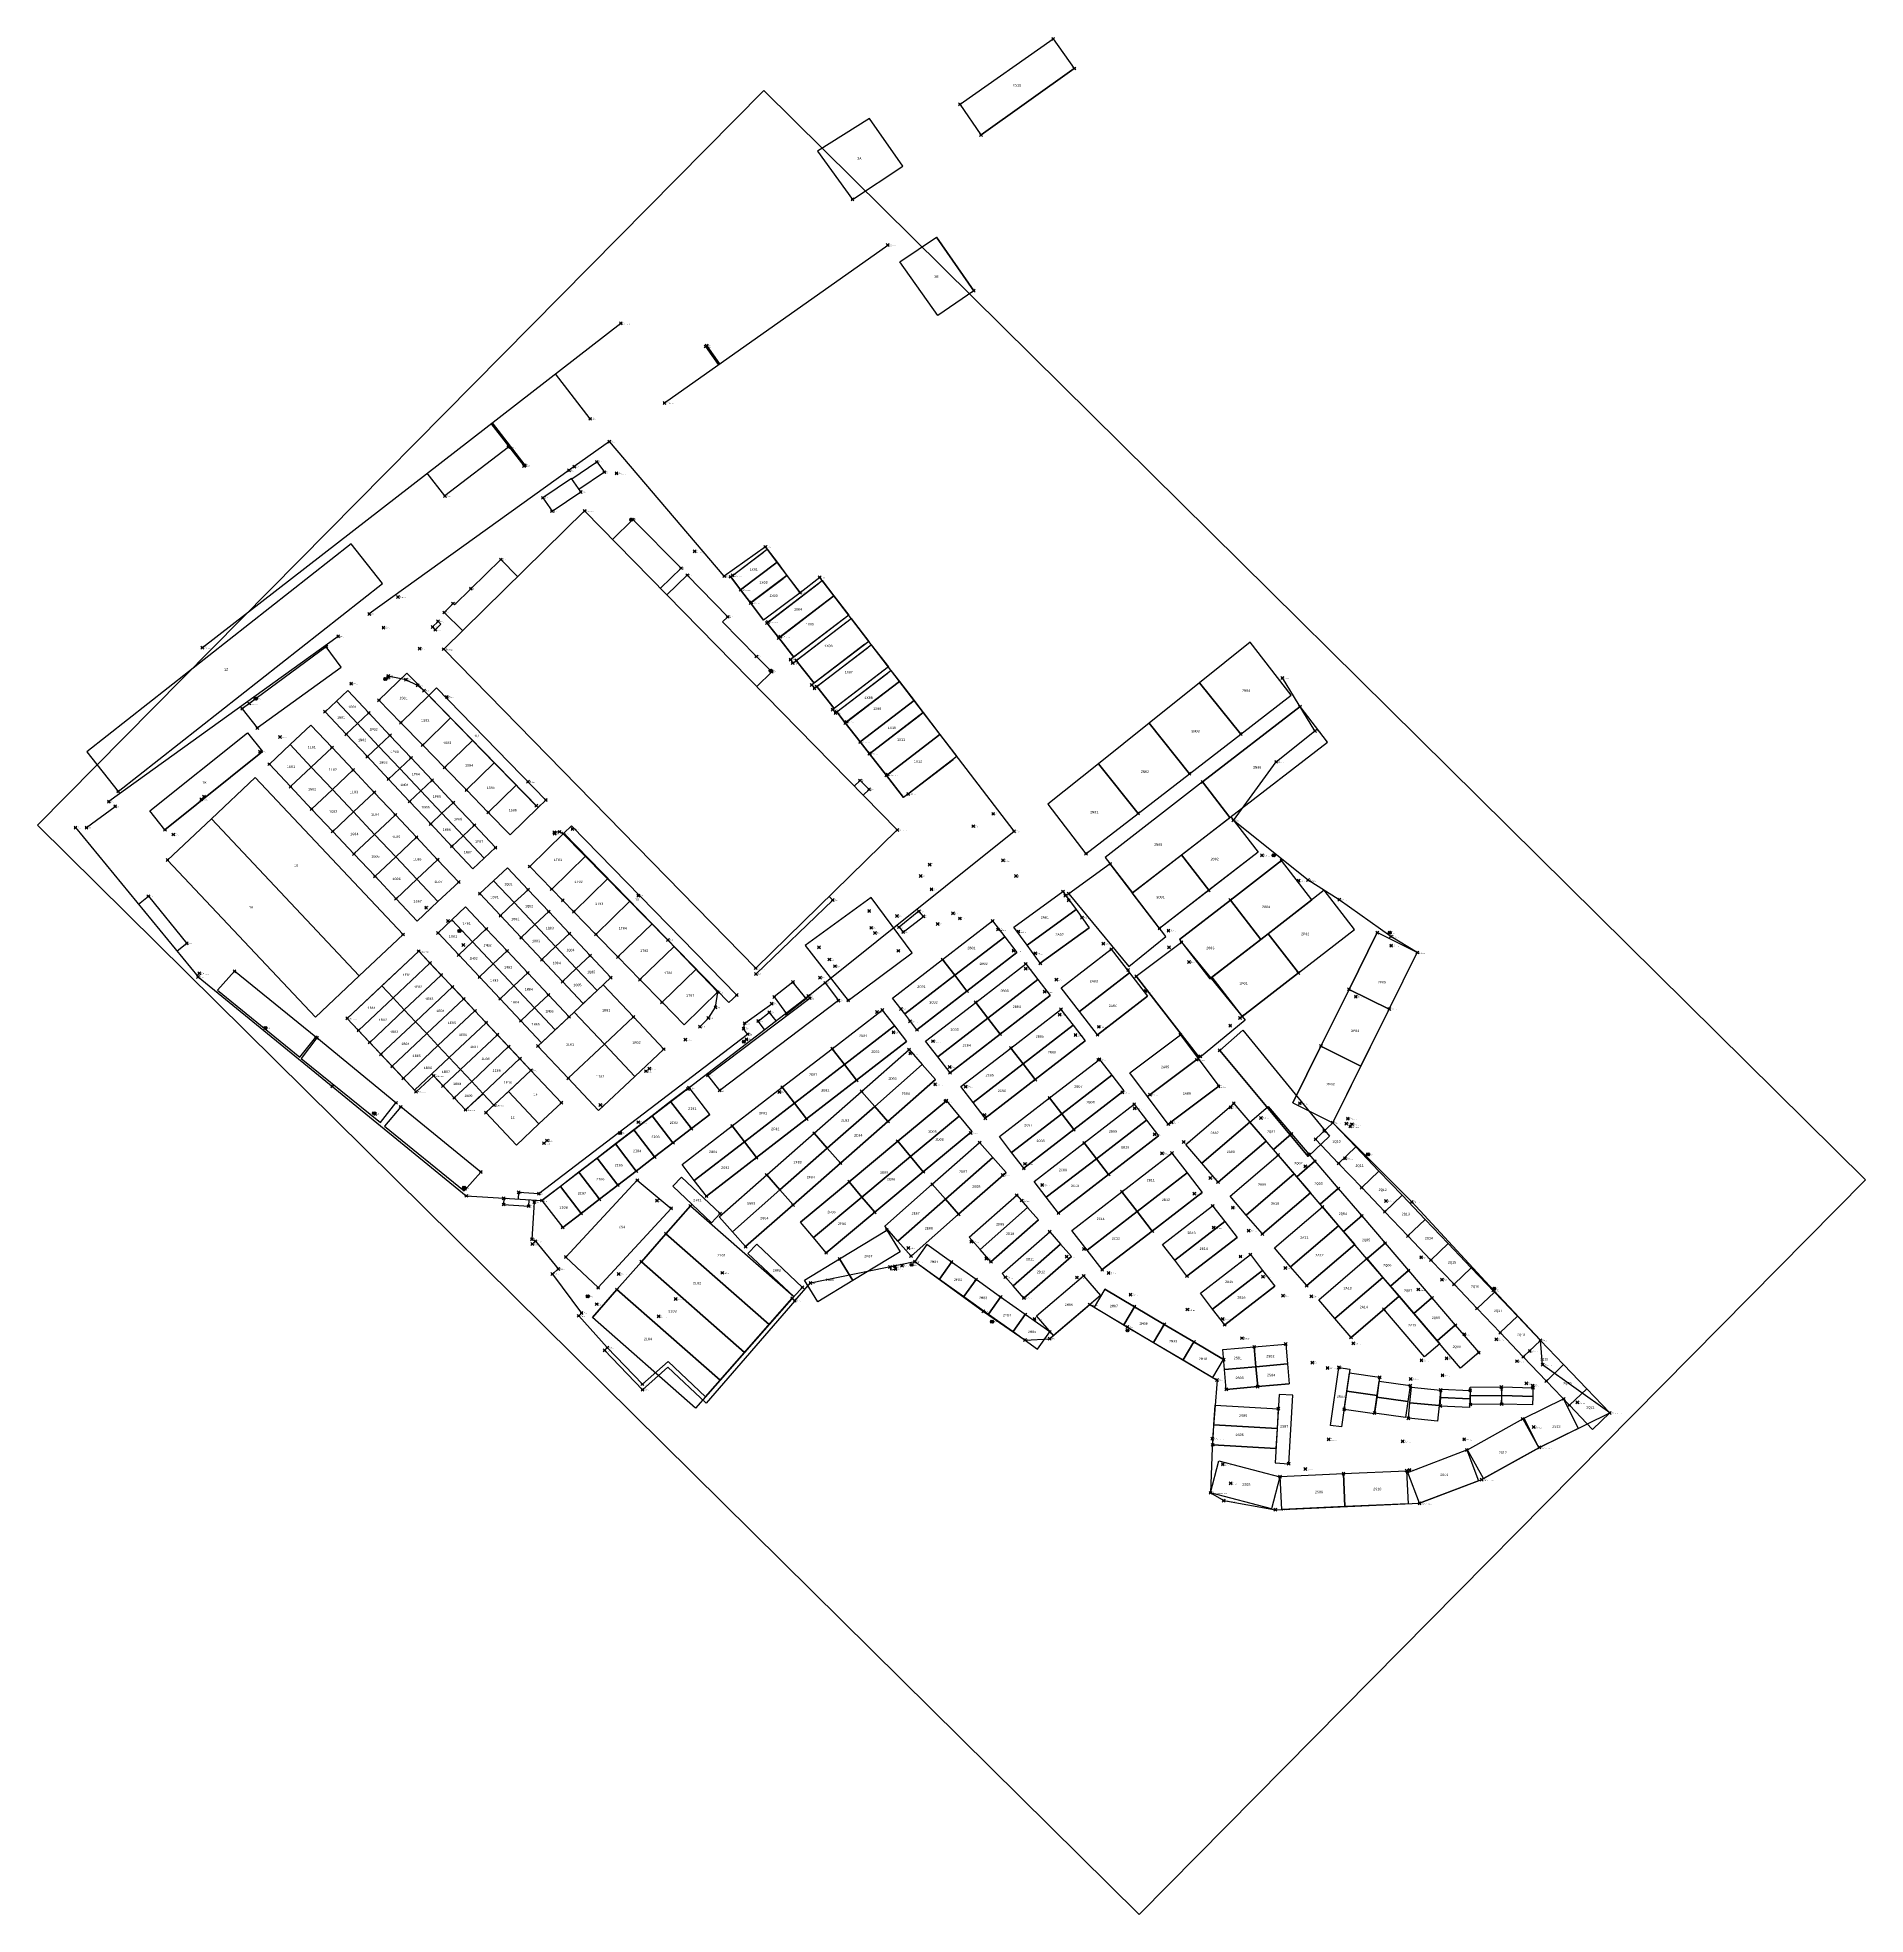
# Model space of a CAD drawing. Extents: x -300 to 1147333, y -89907 to 306044.
# Drawn here: x 771473 to 1147333, y -89907 to 296008 of the extents above; entities that cross this region are included whole.
import ezdxf
from ezdxf.enums import TextEntityAlignment as Align

# ---------------------------------------------------------------- set-up
doc = ezdxf.new("R2010")
doc.units = 0
doc.header["$PDMODE"] = 35
doc.header["$PDSIZE"] = 300
for name, color, linetype in [('pntdesc', 1, 'Continuous'), ('pntelev', 2, 'Continuous'), ('pntno', 3, 'Continuous'), ('WF nome aree GPS', 7, 'Continuous'), ('WF nuovi punti', 6, 'Continuous')]:
    doc.layers.add(name, color=color, linetype=linetype)
for name, color, linetype, lineweight in [('WF ingombro stive 2', 1, 'Continuous', 30), ('WF lato di accesso', 40, 'Continuous', 30), ('WF linee di costruzione', 30, 'Continuous', 30), ('WF piazzole', 6, 'Continuous', 30), ('WF vertice sinistro', 94, 'Continuous', 30)]:
    doc.layers.add(name, color=color, linetype=linetype, lineweight=lineweight)
doc.styles.get("Standard").update_dxf_attribs({"font": 'consola.ttf', "height": 500})
picture_1 = doc.add_image_def('image1.png', size_in_pixel=(2160, 1440))

msp = doc.modelspace()

# ---------------------------------------------------------------- linework, layer by layer
at = {"color": 244, "lineweight": 30, "true_color": 0x991b1e}
for points, elevation in [([(868296, 211787), (855235, 201744), (851621, 206427)], 1802), ([(881344, 205246), (886476, 208759), (888019, 206640), (882806, 203112)], 1951), ([(856921, 179647), (855091, 177790), (858870, 174068)], 2108), ([(874014, 138053), (850943, 161706), (849622, 162802), (847227, 163976), (843581, 164728), (843560, 164446)], 2095), ([(907669, 92627), (909411, 94412), (910869, 96616), (911328, 99733), (901087, 110445), (879585, 132297), (878803, 132700), (877727, 132602), (877795, 132338)], 2505), ([(919203, 103451), (934976, 118657), (934246, 119403)], 2045), ([(873207, 47923), (873848, 48520), (878534, 42814), (877341, 41765), (883326, 33749), (882766, 33179), (888612, 26640), (895845, 19119), (901172, 23766), (908834, 16516), (926637, 36779), (927185, 36274), (908989, 15245), (901084, 22590), (895863, 17984), (888058, 26103)], 339)]:
    msp.add_lwpolyline(points, dxfattribs=dict(at, elevation=elevation))
at = {"color": 244, "lineweight": 30, "true_color": 0x991b1e, "elevation": 2180}
msp.add_lwpolyline([(853245, 174241), (852690, 174827), (853833, 175961), (854387, 175375)], close=True, dxfattribs=at)
at = {"color": 244, "lineweight": 30, "true_color": 0x991b1e}
for points in [[(900386, 220889, 1488), (946295, 253336, 1303)], [(805361, 170577, 3474), (891415, 237265, 1928)], [(911509, 228750, 1443), (908870, 232486, 1575), (909078, 232640, 1577), (911721, 228900, 1442)], [(885103, 217614, 1704), (877962, 226840, 2170)], [(864957, 216761, 2403), (871679, 208074, 1802), (871504, 207912, 1806), (864769, 216616, 2407)], [(779273, 133571, 1954), (804488, 102869, 1078), (859622, 57846, 234), (875192, 56896, 360), (905434, 80120, 2651), (929939, 98932, 2113), (972274, 132821, 2133), (932308, 185020, 2207), (928260, 181864, 2212), (921136, 191292, 2143), (912688, 185261, 2335), (889054, 212917, 1692), (881837, 207775, 1649), (880756, 207024, 1675), (839674, 177483, 2809)], [(889701, 192819, 2143), (893879, 196914, 2266), (903796, 186910, 2442), (899561, 182759, 2140)], [(914388, 185413, 2097), (920713, 190193, 2141)], [(860570, 182677, 2040), (866742, 188680, 2153), (870190, 185164, 2138)], [(919350, 162570, 2134), (922427, 165585, 2121), (919276, 168736, 2177), (912338, 175875, 2245), (913386, 176900, 2083), (905059, 185468, 2164), (900901, 181392, 2139)], [(916030, 182460, 2075), (922730, 187524, 2156)], [(860570, 182677, 2040), (857230, 179338, 2108)], [(918229, 179862, 2057), (924779, 184813, 2172)], [(921683, 175816, 2078), (932030, 183738, 2197)], [(856921, 179647, 2108), (857230, 179338, 2108)], [(924222, 172817, 2112), (934416, 180622, 2195)], [(937465, 176641, 2184), (926300, 168093, 2015), (926754, 167377, 2044), (937978, 175971, 2185)], [(833292, 172882, 2863), (786136, 138919, 2008)], [(941593, 171249, 2179), (930669, 162885, 2052), (931225, 162216, 2111), (942121, 170558, 2182)], [(945626, 165981, 2175), (934974, 157825, 2100), (935543, 157141, 2090), (946167, 165275, 2174)], [(927185, 36274, -352), (930404, 39941, -391), (951859, 44329, -628), (965969, 34092, -983), (974517, 28207, -1195), (979584, 28468, -1407), (987829, 35510, -1399), (995583, 30880, -1580), (1014017, 19972, -1455), (1013053, 7907, -1317), (1012652, -3211, -1377), (1015377, -4825, -1981), (1025992, -6690, -2210), (1055632, -5364, -2348), (1068442, -491, -2520), (1080300, 6121, -2454), (1094757, 13213, -2633), (1080946, 23118, -2554), (1080484, 28147, -2417), (1070836, 38421, -2458), (1054051, 56608, -2385), (1037804, 72875, -2064), (1049416, 96257, -2181), (1055187, 107883, -1956), (1049756, 111164, -1903), (1039135, 118735, -1858), (1032721, 122765, -1816), (1017377, 135046, -1648), (1026155, 147078, -1264), (1034140, 153448, -1306), (1027444, 164329, -1234)], [(937849, 155303, 2056), (947906, 163003, 2168)], [(940631, 151183, 2085), (950923, 159063, 2165)], [(942609, 148822, 2055), (952794, 156620, 2159)], [(946252, 144479, 2159), (956236, 152123, 2161)], [(950490, 140484, 2188), (959731, 147559, 2157)], [(941245, 140232, 2127), (942460, 141422, 2071), (940596, 143251, 2166), (939417, 142096, 2128)], [(781538, 133562, 1933), (787438, 137922, 2012)], [(792226, 117800, 1504), (794260, 119431, 2904), (802168, 109763, 2849), (800150, 108151, 1229)], [(933432, 101642, 2187), (936156, 98000, 64), (911754, 79517, -37), (909295, 82651, -32), (930270, 98498, 2046), (929939, 98932, 2113)], [(870358, 57191, 321), (870425, 58590, 2574), (874548, 58321, 2529), (917488, 91098, 2611), (916642, 92215, 2014), (916889, 93347, 2014), (922446, 97350, 1996)], [(920976, 92051, 2310), (919642, 93780, 1969), (921923, 95578, 1972), (923280, 93820, 2259)], [(867334, 57340, 398), (867303, 56070, 354), (872465, 55724, 338), (872546, 57058, 339)], [(873600, 56583, 366), (873137, 48890, 340)]]:
    msp.add_polyline3d(points, dxfattribs=at)
for points in [[(875385, 201370, 1996), (877264, 198627, 2065), (883179, 202568, 2343), (881298, 205312, 1967)], [(948248, 133087, 2125), (919158, 104658, 2033), (854983, 170257, 2131), (883967, 198669, 2144)], [(948622, 113091, -387), (949462, 112084, -494), (953622, 115294, -550), (952695, 116363, 2080)], [(872933, 83649, 2875), (865325, 76494, 3627), (863072, 78815, 3012), (859468, 75539, 2803), (852907, 82530, 2839), (849303, 79254, 2630), (835143, 94338, 2893), (849853, 108163, 2932)], [(947802, 43377, -538), (946777, 43212, -552), (946867, 42637, -598), (947892, 42802, -584)]]:
    msp.add_polyline3d(points, close=True, dxfattribs=at)
for centre in [(893531, 196862, 2233), (922225, 165849, 2033), (842985, 164102, 2570), (816329, 160056, 2736), (1025653, 127840, -1799), (858226, 112292, 2848), (1049512, 111958, -1896), (818325, 92363, 2592), (916694, 89545, 2592), (840645, 74853, 2507), (891264, 70744, 2520), (1045036, 66378, -2067), (859156, 59504, 2487), (951187, 43665, -732), (1070987, 38737, -2469), (884598, 37194, 275), (967731, 31971, -1365), (995594, 30158, -1525)]:
    msp.add_circle(centre, 300, dxfattribs=at)
for p in [(946295, 253336, 1303), (891415, 237265, 1928), (908870, 232486, 1575), (909078, 232640, 1577), (900386, 220889, 1488), (885103, 217614, 1704), (889054, 212917, 1692), (868296, 211787, 1802), (886476, 208759, 1951), (871504, 207912, 1806), (871679, 208074, 1802), (880756, 207024, 1675), (881837, 207775, 1649), (888019, 206640, 2151), (890523, 206404, 2044), (855235, 201744, 1858), (875385, 201370, 1996), (883179, 202568, 2343), (877264, 198627, 2065), (883967, 198669, 2144), (893531, 196862, 2233), (893879, 196914, 2266), (906585, 190369, 2163), (921136, 191292, 2143), (866742, 188680, 2153), (903796, 186910, 2442), (905059, 185468, 2164), (912688, 185261, 2335), (914388, 185413, 2097), (932308, 185020, 2207), (860570, 182677, 2040), (916030, 182460, 2075), (928260, 181864, 2212), (839674, 177483, 2809), (845586, 180986, 2561), (855091, 177790, 2086), (856921, 179647, 2108), (918229, 179862, 2057), (842604, 174667, 2638), (852690, 174827, 2217), (853245, 174241, 2180), (853833, 175961, 2215), (913386, 176900, 2083), (921683, 175816, 2078), (805361, 170577, 3474), (833292, 172882, 2863), (850035, 170374, 2309), (854983, 170257, 2131), (924222, 172817, 2112), (919276, 168736, 2177), (922225, 165849, 2033), (926300, 168093, 2015), (926754, 167377, 2044), (835961, 163167, 2713), (842985, 164102, 2570), (843560, 164446, 2551), (843581, 164728, 2492), (847227, 163976, 2352), (849622, 162802, 2228), (922427, 165585, 2121), (930669, 162885, 2052), (931225, 162216, 2111), (1027444, 164329, -1234), (815001, 159073, 2753), (816329, 160056, 2736), (850943, 161706, 2137), (855639, 160418, 2149), (934974, 157825, 2100), (935543, 157141, 2090), (937849, 155303, 2056), (821340, 152207, 2701), (940631, 151183, 2085), (1034140, 153448, -1306), (817215, 149164, 2692), (942609, 148822, 2055), (1026155, 147078, -1264), (872326, 142983, 2104), (940596, 143251, 2166), (946252, 144479, 2159), (786136, 138919, 2008), (805130, 139397, 2549), (805717, 139942, 2542), (942460, 141422, 2071), (950490, 140484, 2188), (787438, 137922, 2012), (874014, 138053, 2095), (967974, 136394, 1728), (1017377, 135046, -1648), (779273, 133571, 1954), (781538, 133562, 1933), (799399, 132136, 2580), (877727, 132602, 2162), (877795, 132338, 2192), (878803, 132700, 2023), (879585, 132297, 2008), (881467, 133289, 2084), (948248, 133087, 2125), (963870, 133851, 2111), (972274, 132821, 2133), (1023228, 127846, -1791), (1025653, 127840, -1799), (953082, 123609, 1967), (954924, 125962, 2042), (970006, 126808, -437), (972663, 123589, -728), (794260, 119431, 2904), (895000, 119558, 1969), (955291, 120895, 2142), (982792, 119588, -970), (1030767, 122672, -1794), (1032721, 122765, -1816), (851375, 117126, 2775), (934976, 118657, 2137), (952695, 116363, 2080), (959703, 115960, -641), (1039135, 118735, -1858), (855895, 114358, 2768), (858226, 112292, 2848), (942889, 112960, 1990), (943662, 111909, 2035), (948195, 115392, 2045), (948622, 113091, -387), (949462, 112084, -494), (953622, 115294, -550), (956551, 113763, -574), (961117, 114878, -617), (968988, 112616, -726), (973175, 112208, -813), (986233, 115058, -1071), (1004018, 112374, -1548), (1049512, 111958, -1896), (802168, 109763, 2849), (849853, 108163, 2932), (859000, 109444, 2844), (901087, 110445, 1839), (972154, 108275, -791), (990616, 109702, -1210), (1049756, 111164, -1903), (1049805, 109311, -2007), (1055187, 107883, -1956), (919158, 104658, 2033), (934303, 106447, 1998), (935437, 105068, 2036), (974679, 104548, -857), (976640, 107717, -899), (1008251, 105910, -1645), (804488, 102869, 1078), (804749, 103605, 2580), (919203, 103451, 2045), (932388, 102693, 2047), (933432, 101642, 2187), (980968, 102321, -964), (910869, 96616, 1965), (911328, 99733, 1827), (922446, 97350, 1996), (929939, 98932, 2113), (930270, 98498, 2046), (936156, 98000, 64), (949005, 96267, -455), (978554, 99805, -924), (999295, 99944, -1463), (1042537, 98779, -2081), (1049416, 96257, -2181), (818325, 92363, 2592), (835143, 94338, 2893), (907669, 92627, 2505), (909411, 94412, 2185), (916889, 93347, 2014), (919642, 93780, 1969), (921923, 95578, 1972), (944110, 95660, -407), (950888, 93740, -467), (981642, 95114, -1057), (989700, 92601, -1329), (904692, 89981, 2637), (916642, 92215, 2014), (916694, 89545, 2592), (917252, 90032, 2590), (917488, 91098, 2611), (947471, 91462, -439), (955587, 89647, -486), (984897, 90894, -1182), (950912, 87170, -467), (989620, 85808, -1323), (1009831, 85816, -1765), (852907, 82530, 2839), (872933, 83649, 2875), (896574, 83484, 2686), (897260, 84014, 2724), (909295, 82651, -32), (956037, 80779, -524), (959039, 84317, -555), (849303, 79254, 2630), (905221, 79802, 136), (905434, 80120, 2651), (911754, 79517, -37), (924011, 79179, -173), (958112, 77301, -589), (962315, 80290, -677), (994530, 79110, -1575), (1000217, 78631, -1652), (1014308, 80339, -1767), (840645, 74853, 2507), (859468, 75539, 2803), (865325, 76494, 3627), (887203, 76520, 2740), (966176, 74457, -846), (997077, 75837, -1683), (1016804, 76029, -1790), (1023022, 73846, -1824), (1031030, 76878, -2067), (1040898, 73722, -2031), (876221, 69219, 2745), (891264, 70744, 2520), (894996, 72989, 2556), (963350, 70750, -815), (1001182, 70507, -1607), (1004651, 72974, -1617), (1037804, 72875, -2064), (1040584, 72704, -2133), (1041381, 72108, -2029), (1041748, 72584, -2060), (875590, 68674, 2748), (1002691, 66593, -1586), (1007161, 68922, -1628), (1040318, 65563, -2070), (1045036, 66378, -2067), (969929, 62121, -1038), (974511, 64434, -1082), (1012599, 61529, -1758), (1032167, 63903, -1998), (859156, 59504, 2487), (859622, 57846, 234), (870425, 58590, 2574), (874548, 58321, 2529), (978044, 60070, -1211), (1009314, 58292, -1747), (867303, 56070, 354), (867334, 57340, 398), (872465, 55724, 338), (873600, 56583, 366), (875192, 56896, 360), (898853, 56875, 95), (973824, 56891, -1133), (1017252, 55397, -1791), (1048756, 56797, -2223), (1054051, 56608, -2385), (1013304, 51342, -1772), (1020493, 50675, -1857), (873137, 48890, 340), (873207, 47923, 339), (873848, 48520, 315), (950524, 47139, -554), (963491, 48429, -933), (986643, 46915, -1372), (878534, 42814, 329), (946777, 43212, -552), (947802, 43377, -538), (947892, 42802, -584), (949243, 43471, -568), (951187, 43665, -732), (951859, 44329, -628), (966576, 44907, -1009), (983063, 45338, -1302), (1018829, 45369, -1791), (1028041, 43022, -1830), (1055976, 45196, -2223), (877341, 41765, 303), (890958, 41777, 276), (912258, 42018, -99), (930404, 39941, -391), (970496, 41123, -1130), (985180, 41061, -1390), (991689, 41978, -1502), (1023453, 41212, -1782), (1055380, 38598, -2136), (1060249, 40607, -2261), (1070836, 38421, -2458), (1070987, 38737, -2469), (884598, 37194, 275), (886457, 35580, 141), (902696, 36636, -91), (926637, 36779, -266), (927185, 36274, -352), (974327, 36925, -1192), (987829, 35510, -1399), (996202, 37552, -1593), (1007892, 34483, -1666), (1027584, 37303, -1837), (1033418, 37194, -1872), (882766, 33179, 181), (883326, 33749, 188), (899178, 33074, -79), (965969, 34092, -983), (967731, 31971, -1365), (976467, 32542, -1290), (995583, 30880, -1580), (1015171, 32527, -1705), (974517, 28207, -1195), (979584, 28468, -1407), (995594, 30158, -1525), (1019123, 28593, -1780), (1042015, 27510, -1953), (1064843, 29395, -2350), (1071410, 28352, -2344), (1080484, 28147, -2417), (888058, 26103, 1487), (888612, 26640, 1447), (1033588, 23572, -1865), (1056039, 24048, -2146), (1061190, 24442, -2325), (1075682, 23849, -2469), (1078315, 25931, -2473), (1080946, 23118, -2554), (895845, 19119, 1256), (1014017, 19972, -1455), (1036716, 22453, -1954), (1039096, 22611, -1924), (1053827, 20189, -2141), (1060361, 20948, -2264), (1077626, 19277, -2448), (895863, 17984, 1236), (1078889, 18826, -2507), (1088090, 15367, -2447), (1094757, 13213, -2633), (1013053, 7907, -1317), (1036940, 7763, -1892), (1064818, 7793, -2168), (1079127, 10295, -2349), (1052151, 7365, -2078), (1080300, 6121, -2454), (1015188, 2627, -1663), (1032150, 1687, -1855), (1053584, 1461, -2164), (1012652, -3211, -1377), (1016801, -1240, -1871), (1068442, -491, -2520), (1015377, -4825, -1981), (1025992, -6690, -2210), (1055632, -5364, -2348)]:
    msp.add_point(p, dxfattribs=at)
at = {"layer": 'WF ingombro stive 2'}
for points, elevation in [([(781633, 149127), (788044, 140981), (842383, 183722), (835964, 191880)], 2056), ([(841681, 159746), (847407, 165331), (851904, 160721), (846178, 155136)], 2856), ([(875987, 139230), (874388, 137670), (851904, 160721), (853503, 162280)], 2856), ([(832924, 159559), (837266, 154947), (834947, 152763), (830604, 157375)], 2856), ([(835244, 161743), (839586, 157131), (837266, 154947), (832924, 159559)], 2856), ([(846178, 155136), (851904, 160721), (856400, 156110), (850675, 150526)], 2856), ([(837266, 154947), (841609, 150334), (839289, 148150), (834947, 152763)], 2856), ([(839586, 157131), (843928, 152518), (841609, 150334), (837266, 154947)], 2856), ([(850675, 150526), (856400, 156110), (860897, 151500), (855172, 145916)], 2856), ([(817756, 149219), (797666, 133136), (794583, 136986), (814669, 153074)], -272079), ([(843928, 152518), (848271, 147906), (845951, 145722), (841609, 150334)], 2856), ([(855172, 145916), (860897, 151500), (865394, 146890), (859669, 141306)], 2856), ([(841609, 150334), (845951, 145722), (843631, 143538), (839289, 148150)], 2856), ([(848271, 147906), (852613, 143294), (850293, 141110), (845951, 145722)], 2856), ([(859669, 141306), (865394, 146890), (869891, 142280), (864165, 136695)], 2856), ([(845951, 145722), (850293, 141110), (847974, 138926), (843631, 143538)], 2856), ([(852613, 143294), (856955, 138682), (854636, 136498), (850293, 141110)], 2856), ([(850293, 141110), (854636, 136498), (852316, 134314), (847974, 138926)], 2856), ([(864165, 136695), (869891, 142280), (874388, 137670), (868662, 132085)], 2856), ([(854636, 136498), (858978, 131886), (856659, 129702), (852316, 134314)], 2856), ([(856955, 138682), (861298, 134070), (858978, 131886), (854636, 136498)], 2856), ([(858978, 131886), (863321, 127274), (861001, 125090), (856659, 129702)], 2856), ([(861298, 134070), (865640, 129458), (863321, 127274), (858978, 131886)], 2856), ([(915238, 99129), (913638, 97570), (879688, 132397), (881288, 133957)], 1839), ([(865244, 122647), (868076, 125314), (872330, 120796), (869498, 118130)], 2875), ([(1033490, 118695), (1027254, 126768), (1016759, 118661), (1022995, 110589)], -1838), ([(862412, 119981), (865244, 122647), (869498, 118130), (866665, 115463)], 2875), ([(869498, 118130), (872330, 120796), (876583, 116279), (873751, 113612)], 2875), ([(982319, 120428), (985025, 116706), (974953, 109383), (972247, 113105)], -1091), ([(1042283, 112595), (1036049, 120672), (1024491, 111745), (1030725, 103668)], -1838), ([(856667, 114572), (859500, 117239), (863753, 112721), (860921, 110055)], 2875), ([(866665, 115463), (869498, 118130), (873751, 113612), (870919, 110945)], 2875), ([(873751, 113612), (876583, 116279), (880837, 111761), (878005, 109094)], 2875), ([(985025, 116706), (987731, 112984), (977659, 105661), (974953, 109383)], -1091), ([(1022995, 110589), (1016759, 118661), (1006265, 110555), (1012500, 102483)], -1838), ([(853835, 111906), (856667, 114572), (860921, 110055), (858089, 107388)], 2875), ([(860921, 110055), (863753, 112721), (868007, 108203), (865174, 105537)], 2875), ([(870919, 110945), (873751, 113612), (878005, 109094), (875172, 106428)], 2875), ([(1055188, 107883), (1046947, 111974), (1041153, 100305), (1049393, 96213)], -2064), ([(858089, 107388), (860921, 110055), (865174, 105537), (862342, 102870)], 2875), ([(865174, 105537), (868007, 108203), (872260, 103686), (869428, 101019)], 2875), ([(875172, 106428), (878005, 109094), (882258, 104577), (879426, 101910)], 2875), ([(878005, 109094), (880837, 111761), (885090, 107243), (882258, 104577)], 2875), ([(992261, 108557), (995990, 103730), (985701, 95783), (981973, 100610)], -1214), ([(1030725, 103668), (1024491, 111745), (1012934, 102817), (1019167, 94740)], -1838), ([(862342, 102870), (865174, 105537), (869428, 101019), (866596, 98353)], 2875), ([(879426, 101910), (882258, 104577), (886512, 100059), (883679, 97392)], 2875), ([(882258, 104577), (885090, 107243), (889344, 102725), (886512, 100059)], 2875), ([(866596, 98353), (869428, 101019), (873681, 96501), (870849, 93835)], 2875), ([(869428, 101019), (872260, 103686), (876514, 99168), (873681, 96501)], 2875), ([(887775, 101248), (894006, 94630), (888047, 89019), (881816, 95637)], 2856), ([(995990, 103730), (999719, 98902), (989430, 90955), (985701, 95783)], -1214), ([(870849, 93835), (873681, 96501), (877935, 91984), (875103, 89317)], 2875), ([(873681, 96501), (876514, 99168), (880767, 94650), (877935, 91984)], 2875), ([(1049393, 96213), (1041153, 100305), (1035359, 88636), (1043599, 84544)], -2064), ([(874375, 88632), (881816, 95637), (888047, 89019), (880606, 82013)], 2856), ([(894006, 94630), (900237, 88012), (894278, 82401), (888047, 89019)], 2856), ([(945167, 96053), (947673, 92809), (937385, 84862), (934879, 88106)], -11), ([(947673, 92809), (950180, 89564), (939892, 81617), (937385, 84862)], -11), ([(880606, 82013), (888047, 89019), (894278, 82401), (886837, 75395)], 2856), ([(1006477, 90940), (1010131, 86056), (999723, 78267), (996068, 83151)], -1791), ([(934879, 88106), (937385, 84862), (927097, 76915), (924591, 80159)], -11), ([(950677, 87913), (953386, 84836), (943628, 76246), (940919, 79323)], -116), ([(1010131, 86056), (1014385, 80371), (1003977, 72583), (999723, 78267)], -1791), ([(1043599, 84544), (1035359, 88636), (1029564, 76966), (1037804, 72875)], -2064), ([(868309, 79300), (874562, 72650), (879187, 76999), (872933, 83649)], 2875), ([(937385, 84862), (939892, 81617), (929603, 73670), (927097, 76915)], -11), ([(953386, 84836), (956095, 81758), (946337, 73168), (943628, 76246)], -116), ([(869938, 68301), (874562, 72650), (868309, 79300), (863684, 74951)], 2875), ([(902137, 68762), (905917, 71665), (901654, 77217), (897873, 74314)], 2651), ([(905917, 71665), (909697, 74568), (905434, 80120), (901654, 77217)], 2651), ([(924591, 80159), (927097, 76915), (916809, 68968), (914303, 72212)], -11), ([(940919, 79323), (943628, 76246), (933870, 67656), (931161, 70734)], -116), ([(958349, 77397), (960972, 74247), (950982, 65928), (948359, 69079)], -768), ([(898356, 65859), (902137, 68762), (897873, 74314), (894093, 71411)], 2651), ([(927097, 76915), (929603, 73670), (919315, 65723), (916809, 68968)], -11), ([(943628, 76246), (946337, 73168), (936579, 64579), (933870, 67656)], -116), ([(960972, 74247), (963596, 71096), (953606, 62777), (950982, 65928)], -768), ([(1017449, 76869), (1020767, 72996), (1010894, 64539), (1007576, 68412)], -1628), ([(1024487, 76185), (1029301, 70565), (1025581, 67376), (1020767, 72996)], -1628), ([(894576, 62956), (898356, 65859), (894093, 71411), (890313, 68508)], 2651), ([(914303, 72212), (916809, 68968), (906521, 61021), (904014, 64265)], -11), ([(931161, 70734), (933870, 67656), (924112, 59066), (921403, 62144)], -116), ([(1020767, 72996), (1024085, 69123), (1014212, 60666), (1010894, 64539)], -1628), ([(1029301, 70565), (1034116, 64945), (1030396, 61756), (1025581, 67376)], -1628), ([(1037804, 72875), (1042550, 67903), (1039006, 64520), (1034260, 69491)], -2064), ([(890796, 60053), (894576, 62956), (890313, 68508), (886532, 65605)], 2651), ([(916809, 68968), (919315, 65723), (909027, 57776), (906521, 61021)], -11), ([(933870, 67656), (936579, 64579), (926821, 55989), (924112, 59066)], -116), ([(948359, 69079), (950982, 65928), (940992, 57609), (938369, 60760)], -768), ([(950982, 65928), (953606, 62777), (943616, 54459), (940992, 57609)], -768), ([(965194, 68804), (967903, 65727), (958145, 57137), (955436, 60215)], -566), ([(967903, 65727), (970612, 62649), (960854, 54060), (958145, 57137)], -566), ([(1042550, 67903), (1047296, 62931), (1043752, 59548), (1039006, 64520)], -2064), ([(883235, 54247), (887015, 57150), (882752, 62702), (878972, 59799)], 2651), ([(887015, 57150), (890796, 60053), (886532, 65605), (882752, 62702)], 2651), ([(921403, 62144), (924112, 59066), (914354, 50477), (911645, 53554)], -116), ([(1034116, 64945), (1038930, 59325), (1035210, 56136), (1030396, 61756)], -1628), ([(1047296, 62931), (1052042, 57959), (1048498, 54576), (1043752, 59548)], -2064), ([(879455, 51344), (883235, 54247), (878972, 59799), (875192, 56896)], 2651), ([(924112, 59066), (926821, 55989), (917063, 47399), (914354, 50477)], -116), ([(938369, 60760), (940992, 57609), (931002, 49290), (928379, 52441)], -768), ([(955436, 60215), (958145, 57137), (948387, 48547), (945678, 51625)], -566), ([(972806, 57961), (975033, 55431), (965275, 46842), (963048, 49371)], -1300), ([(1038930, 59325), (1043744, 53705), (1040024, 50516), (1035210, 56136)], -1628), ([(1052042, 57959), (1056788, 52987), (1053244, 49604), (1048498, 54576)], -2064), ([(900684, 50052), (905726, 55790), (926954, 37139), (921912, 31400)], 302), ([(940992, 57609), (943616, 54459), (933626, 46140), (931002, 49290)], -768), ([(958145, 57137), (960854, 54060), (951096, 45470), (948387, 48547)], -566), ([(975033, 55431), (977259, 52902), (967501, 44312), (965275, 46842)], -1300), ([(1035682, 55585), (1039000, 51711), (1029127, 43254), (1025809, 47127)], 1628), ([(979594, 50463), (981820, 47934), (972062, 39344), (969836, 41874)], -1130), ([(1039000, 51711), (1042318, 47838), (1032445, 39381), (1029127, 43254)], 1628), ([(1043744, 53705), (1048558, 48085), (1044838, 44896), (1040024, 50516)], -1628), ([(1056788, 52987), (1061534, 48016), (1057990, 44632), (1053244, 49604)], -2064), ([(895642, 44313), (900684, 50052), (921912, 31400), (916870, 25662)], 302), ([(919345, 47912), (928740, 39028), (926954, 37139), (917559, 46023)], 302), ([(956911, 40734), (959404, 44238), (954352, 47833), (951859, 44329)], -628), ([(981820, 47934), (984047, 45404), (974289, 36815), (972062, 39344)], -1130), ([(1048558, 48085), (1053372, 42465), (1049652, 39276), (1044838, 44896)], -1628), ([(1061534, 48016), (1066280, 43044), (1062736, 39660), (1057990, 44632)], -2064), ([(890600, 38575), (895642, 44313), (916870, 25662), (911828, 19923)], 302), ([(961963, 37139), (964456, 40643), (959404, 44238), (956911, 40734)], -628), ([(1044798, 44942), (1048116, 41069), (1038243, 32612), (1034925, 36485)], 3255), ([(1053372, 42465), (1058186, 36845), (1054466, 33656), (1049652, 39276)], -1628), ([(1066280, 43044), (1071027, 38072), (1067482, 34689), (1062736, 39660)], -2064), ([(967016, 33544), (969508, 37048), (964456, 40643), (961963, 37139)], -628), ([(976911, 33154), (986568, 41402), (990010, 37372), (980353, 29124)], -1192), ([(994842, 31348), (997036, 35046), (990930, 38668), (988736, 34970)], -1192), ([(1048116, 41069), (1051434, 37196), (1041561, 28739), (1038243, 32612)], 3255), ([(885558, 32836), (890600, 38575), (911828, 19923), (906786, 14185)], 302), ([(972068, 29950), (974561, 33453), (969508, 37048), (967016, 33544)], -628), ([(1000947, 27726), (1003141, 31424), (997036, 35046), (994842, 31348)], -1192), ([(1048323, 34526), (1051436, 37193), (1059801, 27429), (1056687, 24761)], -1628), ([(1058186, 36845), (1063000, 31225), (1059280, 28036), (1054466, 33656)], -1628), ([(1071027, 38072), (1075773, 33100), (1072228, 29717), (1067482, 34689)], -2064), ([(977120, 26355), (979613, 29858), (974561, 33453), (972068, 29950)], -628), ([(1007052, 24104), (1009246, 27803), (1003141, 31424), (1000947, 27726)], -1192), ([(1063000, 31225), (1067814, 25605), (1064094, 22416), (1059280, 28036)], -1628), ([(1075773, 33100), (1080519, 28128), (1076974, 24745), (1072228, 29717)], -2064), ([(1013157, 20483), (1015351, 24181), (1009246, 27803), (1007052, 24104)], -1192), ([(1028116, 27383), (1028482, 23300), (1022008, 22719), (1021642, 26803)], -1192), ([(1080519, 28128), (1085265, 23156), (1081720, 19773), (1076974, 24745)], -2064), ([(1021642, 26803), (1022008, 22719), (1015534, 22139), (1015168, 26223)], -1192), ([(1028482, 23300), (1028848, 19216), (1022374, 18636), (1022008, 22719)], -1192), ([(1085265, 23156), (1090011, 18185), (1086466, 14801), (1081720, 19773)], -2064), ([(1022008, 22719), (1022374, 18636), (1015900, 18055), (1015534, 22139)], -1192), ([(1037355, 10650), (1039053, 22530), (1041320, 22206), (1039623, 10326)], -1973), ([(1041211, 21443), (1047440, 20546), (1046904, 16790), (1040674, 17687)], -1973), ([(1047325, 19737), (1053724, 18823), (1053256, 15550), (1046857, 16464)], -1973), ([(1025928, 2925), (1028752, 2759), (1029583, 16870), (1026759, 17036)], -1192), ([(1040674, 17687), (1046904, 16790), (1046367, 13034), (1040138, 13931)], -1973), ([(1046857, 16464), (1053256, 15550), (1052789, 12277), (1046389, 13191)], -1973), ([(1053990, 18516), (1059964, 17922), (1059645, 14716), (1053671, 15311)], -2166), ([(1059992, 16365), (1065971, 16092), (1065891, 14342), (1059913, 14614)], -2195), ([(1060072, 18115), (1066050, 17843), (1065971, 16092), (1059992, 16365)], -2195), ([(1066082, 18481), (1072441, 18554), (1072462, 16787), (1066103, 16713)], -2298), ([(1066103, 16713), (1072462, 16787), (1072482, 15020), (1066123, 14946)], -2298), ([(1072558, 16787), (1078915, 16624), (1078870, 14857), (1072512, 15020)], -2353), ([(1072603, 18553), (1078960, 18390), (1078915, 16624), (1072558, 16787)], -2353), ([(1080168, 6047), (1077174, 12150), (1085254, 16114), (1088248, 10011)], -2518), ([(1090011, 18185), (1094757, 13213), (1091212, 9829), (1086466, 14801)], -2064), ([(1026584, 14074), (1026343, 9981), (1013366, 10745), (1013607, 14838)], -1192), ([(1053671, 15311), (1059645, 14716), (1059327, 11511), (1053352, 12105)], -2166), ([(1068814, -284), (1065503, 5653), (1076857, 11984), (1080168, 6047)], -2518), ([(1026343, 9981), (1026102, 5888), (1013125, 6652), (1013366, 10745)], -1192), ([(1055632, -5364), (1053215, 989), (1065365, 5611), (1067782, -742)], -2348), ([(1012652, -3211), (1014367, 3366), (1026946, 86), (1025231, -6491)], -1377), ([(1027318, -6630), (1027014, 160), (1040001, 741), (1040305, -6050)], -2216), ([(1040305, -6050), (1040001, 741), (1052988, 1322), (1053292, -5469)], -2216)]:
    msp.add_lwpolyline(points, close=True, dxfattribs=dict(at, elevation=elevation))
for points, elevation in [([(921511, 190796), (923528, 188127), (916030, 182460), (914013, 185129), (921511, 190796)], 2141), ([(923528, 188127), (925578, 185416), (918079, 179749), (916030, 182460), (923528, 188127)], 2207), ([(925577, 185415), (928260, 181864), (920764, 176196), (918079, 179749), (925577, 185415)], 2340), ([(921450, 175638), (932824, 184346), (935210, 181230), (923872, 172548), (921450, 175638)], 2076), ([(923872, 172548), (935210, 181230), (938259, 177248), (926966, 168602), (923872, 172548)], 2076), ([(927486, 167938), (938771, 176578), (942387, 171857), (931156, 163258), (927486, 167938)], 2053), ([(931693, 162574), (942915, 171166), (946420, 166589), (935250, 158036), (931693, 162574)], 2112), ([(935799, 157337), (946961, 165883), (948700, 163611), (937564, 155085), (935799, 157337)], 2092), ([(937564, 155085), (948700, 163611), (951717, 159671), (940626, 151179), (937564, 155085)], 2053), ([(940626, 151179), (951717, 159671), (953588, 157227), (942525, 148758), (940626, 151179)], 2085), ([(827684, 154641), (832026, 150029), (827760, 146012), (823418, 150624), (827684, 154641)], 2856), ([(942525, 148758), (953588, 157227), (957030, 152731), (946020, 144301), (942525, 148758)], 2054), ([(823418, 150624), (827760, 146012), (823493, 141995), (819151, 146607), (823418, 150624)], 2856), ([(946020, 144301), (957030, 152731), (960525, 148167), (949566, 139777), (946020, 144301)], 2054), ([(832026, 150029), (836369, 145417), (832102, 141400), (827760, 146012), (832026, 150029)], 2856), ([(837607, 103104), (807218, 135380), (816234, 143870), (846631, 111585), (837607, 103104)], 2856), ([(827760, 146012), (832102, 141400), (827836, 137383), (823493, 141995), (827760, 146012)], 2856), ([(836369, 145417), (840711, 140805), (836445, 136788), (832102, 141400), (836369, 145417)], 2856), ([(832102, 141400), (836445, 136788), (832178, 132771), (827836, 137383), (832102, 141400)], 2856), ([(840711, 140805), (845054, 136193), (840787, 132176), (836445, 136788), (840711, 140805)], 2856), ([(837607, 103104), (828598, 94607), (798202, 126891), (807218, 135380), (837607, 103104)], 2856), ([(836445, 136788), (840787, 132176), (836521, 128159), (832178, 132771), (836445, 136788)], 2856), ([(845054, 136193), (849396, 131581), (845129, 127564), (840787, 132176), (845054, 136193)], 2856), ([(840787, 132176), (845129, 127564), (840863, 123547), (836521, 128159), (840787, 132176)], 2856), ([(849396, 131581), (853738, 126969), (849472, 122952), (845129, 127564), (849396, 131581)], 2856), ([(872679, 125564), (879688, 132397), (884223, 127745), (877213, 120912), (872679, 125564)], 2008), ([(845129, 127564), (849472, 122952), (845205, 118935), (840863, 123547), (845129, 127564)], 2856), ([(877213, 120912), (884223, 127745), (888758, 123093), (881748, 116260), (877213, 120912)], 2008), ([(853738, 126969), (858081, 122356), (853814, 118339), (849472, 122952), (853738, 126969)], 2856), ([(849472, 122952), (853814, 118339), (849548, 114322), (845205, 118935), (849472, 122952)], 2856), ([(881748, 116260), (888758, 123093), (893292, 118442), (886283, 111609), (881748, 116260)], 1839), ([(886283, 111609), (893292, 118442), (897827, 113790), (890817, 106957), (886283, 111609)], 1839), ([(890817, 106957), (897827, 113790), (902362, 109138), (895352, 102305), (890817, 106957)], 1839), ([(852164, 105708), (844581, 98569), (842266, 101033), (849853, 108163), (852164, 105708)], 2875), ([(895352, 102305), (902362, 109138), (906897, 104486), (899887, 97653), (895352, 102305)], 1839), ([(854475, 103254), (846890, 96112), (844581, 98569), (852164, 105708), (854475, 103254)], 2875), ([(899887, 97653), (906897, 104486), (911431, 99834), (904422, 93001), (899887, 97653)], 1839), ([(844581, 98569), (837463, 91867), (835143, 94338), (842266, 101033), (844581, 98569)], 2844), ([(856786, 100799), (849199, 93655), (846890, 96112), (854475, 103254), (856786, 100799)], 2875), ([(859098, 98344), (851508, 91198), (849199, 93655), (856786, 100799), (859098, 98344)], 2875), ([(846890, 96112), (839770, 89409), (837463, 91867), (844581, 98569), (846890, 96112)], 2844), ([(861409, 95889), (853816, 88741), (851508, 91198), (859098, 98344), (861409, 95889)], 2875), ([(849199, 93655), (842078, 86951), (839770, 89409), (846890, 96112), (849199, 93655)], 2844), ([(851508, 91198), (844385, 84492), (842078, 86951), (849199, 93655), (851508, 91198)], 2844), ([(863720, 93435), (856125, 86284), (853816, 88741), (861409, 95889), (863720, 93435)], 2875), ([(866031, 90980), (858434, 83827), (856125, 86284), (863720, 93435), (866031, 90980)], 2875), ([(853816, 88741), (846693, 82034), (844385, 84492), (851508, 91198), (853816, 88741)], 2844), ([(868342, 88525), (860743, 81370), (858434, 83827), (866031, 90980), (868342, 88525)], 2875), ([(856125, 86284), (849000, 79576), (846693, 82034), (853816, 88741), (856125, 86284)], 2844), ([(858430, 83823), (854854, 80456), (852547, 82915), (856125, 86284), (858434, 83827)], 2844), ([(870653, 86070), (863052, 78913), (860743, 81370), (868342, 88525), (870653, 86070)], 2875), ([(872933, 83649), (865325, 76494), (863052, 78913), (870653, 86070), (872933, 83649)], 2875), ([(860743, 81370), (857161, 77998), (854854, 80456), (858434, 83827), (860741, 81368)], 2844), ([(863052, 78913), (859468, 75539), (857161, 77998), (860743, 81370), (863052, 78913)], 2844)]:
    msp.add_lwpolyline(points, dxfattribs=dict(at, elevation=elevation))
for points in [[(1010422, 163358), (1018881, 152791), (1029245, 160796), (1020831, 171690), (1010422, 163358)], [(1000014, 155026), (1008328, 144639), (1018881, 152791), (1010422, 163358), (1000014, 155026)], [(989605, 146694), (997776, 136488), (1008328, 144639), (1000014, 155026), (989605, 146694)], [(987047, 128200), (997776, 136488), (989605, 146694), (979197, 138363), (987047, 128200)]]:
    msp.add_lwpolyline(points, dxfattribs=at)
for points in [[(1036695, 151152), (1031067, 158430), (1011036, 142940), (1016664, 135662)], [(1016664, 135662), (1011036, 142940), (990979, 127447), (996607, 120169)], [(1016817, 135781), (1022441, 128500), (1012308, 120673), (1006684, 127954)], [(1006684, 127954), (1012308, 120673), (1002175, 112846), (996551, 120126)], [(967849, 114382), (970356, 111137), (960068, 103190), (957561, 106435)], [(970356, 111137), (972862, 107892), (962574, 99945), (960068, 103190)], [(957561, 106435), (960068, 103190), (949780, 95243), (947273, 98488)], [(974666, 105558), (977172, 102313), (966884, 94366), (964377, 97611)], [(960068, 103190), (962574, 99945), (952286, 91998), (949780, 95243)], [(977172, 102313), (979678, 99068), (969390, 91121), (966884, 94366)], [(964377, 97611), (966884, 94366), (956596, 86419), (954089, 89664)], [(966884, 94366), (969390, 91121), (959102, 83174), (956596, 86419)], [(981900, 96192), (984407, 92947), (974118, 85000), (971612, 88245)], [(984407, 92947), (986913, 89702), (976625, 81755), (974118, 85000)], [(971612, 88245), (974118, 85000), (963830, 77053), (961324, 80298)], [(974118, 85000), (976625, 81755), (966337, 73808), (963830, 77053)], [(989840, 85913), (992346, 82669), (982058, 74722), (979552, 77966)], [(992346, 82669), (994852, 79424), (984564, 71477), (982058, 74722)], [(979552, 77966), (982058, 74722), (971770, 66775), (969263, 70019)], [(982058, 74722), (984564, 71477), (974276, 63530), (971770, 66775)], [(996969, 76684), (999475, 73439), (989187, 65492), (986681, 68737)], [(999475, 73439), (1001982, 70194), (991694, 62247), (989187, 65492)], [(986681, 68737), (989187, 65492), (978899, 57545), (976393, 60790)], [(1004728, 66639), (1007846, 62602), (997558, 54655), (994440, 58692)], [(1026566, 66227), (1029884, 62354), (1020011, 53896), (1016693, 57770)], [(989187, 65492), (991694, 62247), (981406, 54300), (978899, 57545)], [(1007846, 62602), (1010964, 58566), (1000676, 50619), (997558, 54655)], [(1029884, 62354), (1033201, 58480), (1023328, 50023), (1020011, 53896)], [(903870, 61708), (911811, 54198), (910025, 52309), (902083, 59818)], [(994440, 58692), (997558, 54655), (987270, 46708), (984152, 50745)], [(997558, 54655), (1000676, 50619), (990388, 42672), (987270, 46708)], [(1013099, 55802), (1015605, 52557), (1005317, 44610), (1002811, 47855)], [(936378, 44863), (946109, 50801), (948818, 46362), (939086, 40424)], [(1015605, 52557), (1018112, 49313), (1007824, 41366), (1005317, 44610)], [(929207, 40488), (936378, 44863), (939086, 40424), (931915, 36049)], [(1020858, 45757), (1023365, 42512), (1013077, 34565), (1010570, 37810)], [(1023365, 42512), (1025871, 39267), (1015583, 31320), (1013077, 34565)]]:
    msp.add_lwpolyline(points, close=True, dxfattribs=at)
at = {"layer": 'WF lato di accesso'}
for p, q in [((965485, 275981), (984658, 289645)), ((939039, 262738), (949382, 269592)), ((963974, 243960), (956294, 254941)), ((788044, 140981, 2056), (842383, 183722, 2056)), ((914013, 185129, 2141), (916030, 182460, 2207)), ((916030, 182460, 2075), (918079, 179749, 2340)), ((918079, 179749, 2207), (920764, 176196, 2340)), ((921450, 175638, 2076), (923872, 172548, 2076)), ((923872, 172548, 2076), (926966, 168602, 2076)), ((816646, 154043), (833874, 166555)), ((927486, 167938, 2053), (931156, 163258, 2053)), ((853503, 162280, 2856), (875987, 139230, 2856)), ((931693, 162574, 2112), (935250, 158036, 2112)), ((835244, 161743, 2856), (839586, 157131, 2856)), ((841681, 159746, 2856), (846178, 155136, 2856)), ((1011036, 142940), (1031067, 158430)), ((1018881, 152791), (1029245, 160796)), ((827684, 154641, 2856), (832026, 150029, 2856)), ((830604, 157375, 2856), (834947, 152763, 2856)), ((839586, 157131, 2856), (843928, 152518, 2856)), ((846178, 155136, 2856), (850675, 150526, 2856)), ((935799, 157337, 2092), (937564, 155085, 2053)), ((937564, 155085, 2053), (940626, 151179, 2053)), ((834947, 152763, 2856), (839289, 148150, 2856)), ((843928, 152518, 2856), (848271, 147906, 2856)), ((850675, 150526, 2856), (855172, 145916, 2856)), ((940626, 151179, 2053), (942525, 148758, 2054)), ((1008328, 144639), (1018881, 152791)), ((797666, 133136, -272079), (817756, 149219, -272079)), ((832026, 150029, 2856), (836369, 145417, 2856)), ((839289, 148150, 2856), (843631, 143538, 2856)), ((848271, 147906, 2856), (852613, 143294, 2856)), ((942525, 148758, 2054), (946020, 144301, 2054)), ((816234, 143870, 2856), (846631, 111585, 2856)), ((819151, 146607, 2856), (823493, 141995, 2856)), ((836369, 145417, 2856), (840711, 140805, 2856)), ((843631, 143538, 2856), (847974, 138926, 2856)), ((852613, 143294, 2856), (856955, 138682, 2856)), ((855172, 145916, 2856), (859669, 141306, 2856)), ((946020, 144301, 2054), (949566, 139777, 2054)), ((1011036, 142940), (990979, 127447)), ((997776, 136488), (1008328, 144639)), ((823493, 141995, 2856), (827836, 137383, 2856)), ((840711, 140805, 2856), (845054, 136193, 2856)), ((859669, 141306, 2856), (864165, 136695, 2856)), ((827836, 137383, 2856), (832178, 132771, 2856)), ((845054, 136193, 2856), (849396, 131581, 2856)), ((847974, 138926, 2856), (852316, 134314, 2856)), ((856955, 138682, 2856), (861298, 134070, 2856)), ((864165, 136695, 2856), (868662, 132085, 2856)), ((987047, 128200), (997776, 136488)), ((832178, 132771, 2856), (836521, 128159, 2856)), ((849396, 131581, 2856), (853738, 126969, 2856)), ((852316, 134314, 2856), (856659, 129702, 2856)), ((861298, 134070, 2856), (865640, 129458, 2856)), ((915238, 99129, 1839), (881288, 133957, 1839)), ((836521, 128159, 2856), (840863, 123547, 2856)), ((856659, 129702, 2856), (861001, 125090, 2856)), ((1022441, 128500), (1012308, 120673)), ((798202, 126891, 2856), (828598, 94607, 2856)), ((840863, 123547, 2856), (845205, 118935, 2856)), ((853738, 126969, 2856), (858081, 122356, 2856)), ((872330, 120796, 2875), (868076, 125314, 2875)), ((872679, 125564, 2008), (877213, 120912, 2008)), ((1016759, 118661, -919), (1027254, 126768, -1838)), ((862412, 119981, 2875), (866665, 115463, 2875)), ((876583, 116279, 2875), (872330, 120796, 2875)), ((877213, 120912, 2008), (881748, 116260, 1839)), ((972247, 113105, -1091), (982319, 120428, -1091)), ((983513, 119966, -929), (995841, 104978, -1125)), ((1012308, 120673), (1002175, 112846)), ((845205, 118935, 2856), (849548, 114322, 2856)), ((863753, 112721, 2875), (859500, 117239, 2875)), ((880837, 111761, 2875), (876583, 116279, 2875)), ((881748, 116260, 1839), (886283, 111609, 1839)), ((1006265, 110555), (1016759, 118661, -1838)), ((868007, 108203, 2875), (863753, 112721, 2875)), ((866665, 115463, 2875), (870919, 110945, 2875)), ((957561, 106435), (967849, 114382)), ((977659, 105661, -1091), (987731, 112984, -1091)), ((1030725, 103668, -1838), (1042284, 112601, -1838)), ((1041153, 100305, -2064), (1046947, 111974, -2064)), ((849853, 108163, 2875), (852164, 105708, 2875)), ((853835, 111906, 2875), (858089, 107388, 2875)), ((872260, 103686, 2875), (868007, 108203, 2875)), ((870919, 110945, 2875), (875172, 106428, 2875)), ((885090, 107243, 2875), (880837, 111761, 2875)), ((886283, 111609, 1839), (890817, 106957, 1839)), ((981973, 100610, -1214), (992261, 108557, -1214)), ((852164, 105708, 2875), (854475, 103254, 2875)), ((858089, 107388, 2875), (862342, 102870, 2875)), ((875172, 106428, 2875), (879426, 101910, 2875)), ((889344, 102725, 2875), (885090, 107243, 2875)), ((890817, 106957, 1839), (895352, 102305, 1839)), ((938153, 98044), (951281, 107813)), ((947273, 98488), (957561, 106435)), ((962574, 99945), (972862, 107892)), ((964377, 97611), (974666, 105558)), ((828671, 90464), (811981, 104015)), ((854475, 103254, 2875), (856786, 100799, 2875)), ((856786, 100799, 2875), (859098, 98344, 2875)), ((862342, 102870, 2875), (866596, 98353, 2875)), ((876514, 99168, 2875), (872260, 103686, 2875)), ((879426, 101910, 2875), (883679, 97392, 2875)), ((894006, 94630, 2856), (887775, 101248, 2856)), ((895352, 102305, 1839), (899887, 97653, 1839)), ((926808, 101805, 2448), (922971, 98734, 2448)), ((997394, 102986, -1495), (1010379, 86258, -1495)), ((1030725, 103668, -1838), (1019167, 94740, -1838)), ((859098, 98344, 2875), (861409, 95889, 2875)), ((866596, 98353, 2875), (870849, 93835, 2875)), ((880767, 94650, 2856), (876514, 99168, 2875)), ((899887, 97653, 1839), (904422, 93001, 1839)), ((952286, 91998), (962574, 99945)), ((954089, 89664), (964377, 97611)), ((969390, 91121), (979678, 99068)), ((989430, 90955, -1214), (999719, 98902, -1214)), ((1035359, 88636, -2064), (1041153, 100305, -2064)), ((835143, 94338, 2844), (837463, 91867, 2844)), ((861409, 95889, 2875), (863720, 93435, 2875)), ((863720, 93435, 2875), (866031, 90980, 2875)), ((870849, 93835, 2875), (875103, 89317, 2856)), ((900237, 88012, 2856), (894006, 94630, 2856)), ((934879, 88106, -11), (945167, 96053, -11)), ((971612, 88245), (981900, 96192)), ((845167, 76972), (828913, 90303)), ((837463, 91867, 2844), (839770, 89409, 2844)), ((839770, 89409, 2844), (842078, 86951, 2844)), ((866031, 90980, 2875), (868342, 88525, 2875)), ((939892, 81617, -11), (950180, 89564, -11)), ((959102, 83174), (969390, 91121)), ((976625, 81755), (986913, 89702)), ((996068, 83151, -1791), (1006477, 90940, -1791)), ((842078, 86951, 2844), (844385, 84492, 2844)), ((868342, 88525, 2875), (870653, 86070, 2875)), ((870653, 86070, 2875), (872933, 83649, 2875)), ((874375, 88632, 2856), (880606, 82013, 2856)), ((924591, 80159, -11), (934879, 88106, -11)), ((940919, 79323, -116), (950677, 87913, -116)), ((961324, 80298), (971612, 88245)), ((979552, 77966), (989840, 85913)), ((1014553, 87741), (1032723, 65917, -1865)), ((1029564, 76966, -2064), (1035359, 88636, -2064)), ((844385, 84492, 2844), (846693, 82034, 2844)), ((846693, 82034, 2844), (849000, 79576, 2844)), ((852547, 82915, 2844), (854854, 80456, 2844)), ((872933, 83649, 2875), (879187, 76999, 2875)), ((880606, 82013, 2856), (886837, 75395, 2856)), ((929603, 73670, -11), (939892, 81617, -11)), ((946337, 73168, -116), (956095, 81758, -116)), ((966337, 73808), (976625, 81755)), ((854854, 80456, 2844), (857161, 77998, 2844)), ((857161, 77998, 2844), (859468, 75539, 2803)), ((914303, 72212, -11), (924591, 80159, -11)), ((931161, 70734, -116), (940919, 79323, -116)), ((958349, 77397, -768), (948359, 69079, -768)), ((969263, 70019), (979552, 77966)), ((984564, 71477), (994852, 79424)), ((1003977, 72583, -1791), (1014385, 80371, -1791)), ((862623, 62733), (846150, 76152)), ((869938, 68301, 2875), (863684, 74951, 2875)), ((909697, 74568, 2651), (905917, 71665, 2651)), ((919315, 65723, -11), (929603, 73670, -11)), ((986681, 68737), (996969, 76684)), ((1007576, 68412, -1628), (1017449, 76869, -1628)), ((1024487, 76185, -1628), (1029301, 70565, -1628)), ((905917, 71665, 2651), (902137, 68762, 2651)), ((904014, 64265, -11), (914303, 72212, -11)), ((921403, 62144, -116), (931161, 70734, -116)), ((936579, 64579, -116), (946337, 73168, -116)), ((953606, 62777, -768), (963596, 71096, -768)), ((974276, 63530), (984564, 71477)), ((991694, 62247), (1001982, 70194)), ((1029301, 70565, -1628), (1034116, 64945, -1628)), ((1039006, 64520, -2064), (1034260, 69491, -2064)), ((898356, 65859, 2651), (894576, 62956, 2651)), ((902137, 68762, 2651), (898356, 65859, 2651)), ((909027, 57776, -11), (919315, 65723, -11)), ((948359, 69079, -768), (938369, 60760, -768)), ((955436, 60215, -566), (965194, 68804, -566)), ((976393, 60790), (986681, 68737)), ((994440, 58692), (1004728, 66639)), ((1014212, 60666, -1628), (1024085, 69123, -1628)), ((1016693, 57770), (1026566, 66227)), ((894576, 62956, 2651), (890796, 60053, 2651)), ((911645, 53554, -116), (921403, 62144, -116)), ((926821, 55989, -116), (936579, 64579, -116)), ((943616, 54459, -768), (953606, 62777, -768)), ((960854, 54060, -566), (970612, 62649, -566)), ((981406, 54300), (991694, 62247)), ((1034116, 64945, -1628), (1038930, 59325, -1628)), ((1043752, 59548, -2064), (1039006, 64520, -2064)), ((890796, 60053, 2651), (887015, 57150, 2651)), ((903870, 61708), (911811, 54198)), ((938369, 60760, -768), (928379, 52441, -768)), ((945678, 51625, -566), (955436, 60215, -566)), ((963048, 49371, -1300), (972806, 57961, -1300)), ((984152, 50745), (994440, 58692)), ((1000676, 50619), (1010964, 58566)), ((1023328, 50023), (1033201, 58480)), ((1038930, 59325, -1628), (1043744, 53705, -1628)), ((1048498, 54576, -2064), (1043752, 59548, -2064)), ((883235, 54247, 2651), (879455, 51344, 2651)), ((887015, 57150, 2651), (883235, 54247, 2651)), ((905726, 55790, 302), (900684, 50052, 302)), ((917063, 47399, -116), (926821, 55989, -116)), ((933626, 46140, -768), (943616, 54459, -768)), ((951096, 45470, -566), (960854, 54060, -566)), ((1002811, 47855), (1013099, 55802)), ((1025809, 47127, 1628), (1035682, 55585, -1628)), ((1053244, 49604, -2064), (1048498, 54576, -2064)), ((936378, 44863), (946109, 50801)), ((967501, 44312, -1300), (977259, 52902, -1300)), ((969836, 41874, -1130), (979594, 50463, -1130)), ((990388, 42672), (1000676, 50619)), ((1043744, 53705, -1628), (1048558, 48085, -1628)), ((900684, 50052, 302), (895642, 44313, 302)), ((919345, 47912, 302), (928740, 39028, 302)), ((959404, 44238, -628), (954352, 47833, -628)), ((1007824, 41366), (1018112, 49313)), ((1032445, 39381, 1628), (1042318, 47838, -1628)), ((1048558, 48085, -1628), (1053372, 42465, -1628)), ((1057990, 44632, -2064), (1053244, 49604, -2064)), ((895642, 44313, 302), (890600, 38575, 302)), ((929207, 40488), (936378, 44863)), ((964456, 40643, -628), (959404, 44238, -628)), ((974289, 36815, -1130), (984047, 45404, -1130)), ((1010570, 37810), (1020858, 45757)), ((1034925, 36485, 3255), (1044798, 44942, -1628)), ((1053372, 42465, -1628), (1058186, 36845, -1628)), ((1062736, 39660, -2064), (1057990, 44632, -2064)), ((969508, 37048, -628), (964456, 40643, -628)), ((976911, 33154, -1192), (986568, 41402, -1192)), ((990930, 38668, -1192), (997036, 35046, -1192)), ((1015583, 31320), (1025871, 39267)), ((1067482, 34689, -2064), (1062736, 39660, -2064)), ((890600, 38575, 302), (885558, 32836, 302)), ((974561, 33453, -628), (969508, 37048, -628)), ((997036, 35046, -1192), (1003141, 31424, -1192)), ((1041561, 28739, 3255), (1051434, 37196, -1628)), ((1058186, 36845, -1628), (1063000, 31225, -1628)), ((979613, 29858, -628), (974561, 33453, -628)), ((1003141, 31424, -1192), (1009246, 27803, -1192)), ((1056687, 24761, -1628), (1048323, 34526, -1628)), ((1063000, 31225, -1628), (1067814, 25605, -1628)), ((1072228, 29717, -2064), (1067482, 34689, -2064)), ((1009246, 27803, -1192), (1015351, 24181, -1192)), ((1021642, 26803, -1192), (1028116, 27383, -1192)), ((1076974, 24745, -2064), (1072228, 29717, -2064)), ((1015168, 26223, -1192), (1021642, 26803, -1192)), ((1081720, 19773, -2064), (1076974, 24745, -2064)), ((1037355, 10650, -1973), (1039053, 22530, -1973)), ((1041211, 21443, -1973), (1047440, 20546, -1973)), ((1047325, 19737, -1973), (1053724, 18823, -1973)), ((1086466, 14801, -2064), (1081720, 19773, -2064)), ((1015900, 18055, -1192), (1022374, 18636, -1192)), ((1022374, 18636, -1192), (1028848, 19216, -1192)), ((1028752, 2759, -1192), (1029583, 16870, -1192)), ((1053990, 18516, -2166), (1059964, 17922, -2166)), ((1060072, 18115, -2195), (1066050, 17843, -2195)), ((1066082, 18481, -2298), (1072441, 18554, -2298)), ((1072603, 18553, -2353), (1078960, 18390, -2353)), ((1077174, 12150, -2518), (1085254, 16114, -2518)), ((1013607, 14838, -1192), (1026584, 14074, -1192)), ((1046367, 13034, -1973), (1040138, 13931, -1973)), ((1052789, 12277, -1973), (1046389, 13191, -1973)), ((1059327, 11511, -2166), (1053352, 12105, -2166)), ((1065891, 14342, -2195), (1059913, 14614, -2195)), ((1065503, 5653, -2518), (1076857, 11984, -2518)), ((1072482, 15020, -2298), (1066123, 14946, -2298)), ((1078870, 14857, -2353), (1072512, 15020, -2353)), ((1091212, 9829, -2064), (1086466, 14801, -2064)), ((1013125, 6652, -1192), (1026102, 5888, -1192)), ((1053215, 989, -2348), (1065365, 5611, -2348)), ((1014367, 3366, -1377), (1026946, 86, -1377)), ((1027014, 160, -2216), (1040001, 741, -2216)), ((1040001, 741, -2216), (1052988, 1322, -2216))]:
    msp.add_line(p, q, dxfattribs=at)
at = {"layer": 'WF linee di costruzione'}
msp.add_line((1022441, 128500), (1002175, 112846), dxfattribs=at)
at = {"layer": 'WF nome aree GPS'}
msp.add_line((948248, 133087, 2125), (919158, 104658, 2125), dxfattribs=at)
at = {"layer": 'WF nuovi punti'}
for p in [(980301, 295708), (984658, 289645), (961154, 282294), (965485, 275980), (830836, 170746), (813551, 158001), (816646, 154043), (992032, 126115), (879481, 118586, 1924), (942474, 116430), (983505, 118625, -856), (932143, 108919), (948493, 108232), (1004147, 108919, -1838), (1006696, 109996), (811981, 104015), (995724, 104279), (804488, 102869, 1078), (997394, 102986), (922970, 98734), (929504, 98431), (925506, 95272), (1016707, 92844, -1838), (1018729, 94405, -1838), (828671, 90464), (828913, 90303), (1010590, 86510), (1014553, 87741), (832055, 80358, 656), (832055, 80358, 656), (845167, 76972), (840897, 74691, 2507), (840897, 74691, 2507), (846150, 76152), (1036032, 71183, -2064), (1032852, 66421, -1628), (862623, 62733), (859387, 59313, 2487), (894793, 61059), (901767, 55267), (880096, 45267), (886752, 38982)]:
    msp.add_point(p, dxfattribs=at)
at = {"layer": 'WF piazzole'}
for points in [[(961155, 282294), (980301, 295708), (984659, 289646), (965485, 275981), (961155, 282294)], [(942525, 279371), (931846, 272648), (939039, 262738), (949382, 269592), (942525, 279371)], [(813551, 158001), (816646, 154043), (833874, 166555), (830836, 170746), (813551, 158001)], [(811981, 104015), (808510, 100124), (825395, 86342), (828671, 90464), (811981, 104015)], [(828913, 90303), (825697, 86104), (841962, 72896), (845167, 76972), (828913, 90303)], [(880096, 45267), (894793, 61059), (901767, 55267), (886752, 38982), (880096, 45267)]]:
    msp.add_lwpolyline(points, dxfattribs=at)
for points, elevation in [([(948748, 249893), (956294, 254941), (963974, 243960), (956600, 238872), (948748, 249893)], 1316), ([(992032, 126115), (983513, 119966), (995841, 104978), (1003462, 111162), (992032, 126115)], -1125), ([(997394, 102986), (1006697, 109996), (1019818, 93951), (1010379, 86258), (997394, 102986)], -1495), ([(1014553, 87742), (1019284, 91928), (1037161, 70096), (1032723, 65917), (1014553, 87741)], -1865)]:
    msp.add_lwpolyline(points, dxfattribs=dict(at, elevation=elevation))
for points in [[(929287, 109315), (938153, 98044), (951281, 107813), (942908, 119218)], [(846150, 76152), (842845, 72175), (859197, 58864), (862623, 62733)]]:
    msp.add_lwpolyline(points, close=True, dxfattribs=at)
at = {"layer": 'WF piazzole', "elevation": 2448}
msp.add_lwpolyline([(929505, 98431), (926808, 101805), (922971, 98734), (925506, 95272)], close=True, dxfattribs=at)
at = {"layer": 'WF vertice sinistro'}
for p in [(965485, 275980), (939039, 262738), (963974, 243960), (914013, 185129, 2141), (916030, 182460, 2207), (918079, 179749, 2340), (921450, 175638, 2076), (923872, 172548, 2076), (927486, 167938, 2053), (931693, 162574, 2112), (841681, 159746, 2856), (1031067, 158430), (830604, 157375, 2856), (839586, 157131, 2856), (846178, 155136, 2856), (935799, 157337, 2092), (937564, 155085, 2053), (816646, 154043), (834947, 152763, 2856), (843928, 152518, 2856), (850675, 150526, 2856), (940626, 151179, 2053), (1018881, 152791), (819151, 146607, 2856), (832026, 150029, 2856), (839289, 148150, 2856), (848271, 147906, 2856), (942525, 148758, 2054), (836369, 145417, 2856), (843631, 143538, 2856), (852613, 143294, 2856), (855172, 145916, 2856), (946020, 144301, 2054), (1008328, 144639), (1011036, 142940), (788044, 140981, 2056), (823493, 141995, 2856), (840711, 140805, 2856), (847974, 138926, 2856), (856955, 138682, 2856), (859669, 141306, 2856), (875987, 139230, 2856), (827836, 137383, 2856), (845054, 136193, 2856), (864165, 136695, 2856), (997776, 136488), (797666, 133136, -272079), (832178, 132771, 2856), (849396, 131581, 2856), (852316, 134314, 2856), (861298, 134070, 2856), (836521, 128159, 2856), (856659, 129702, 2856), (865640, 129458, 2856), (987047, 128200), (798202, 126891, 2856), (840863, 123547, 2856), (853738, 126969, 2856), (872679, 125564, 2008), (1027254, 126768, -1838), (858081, 122356, 2856), (862412, 119981, 2875), (872330, 120796, 2875), (877213, 120912, 2008), (982319, 120428, -1091), (983513, 119966, -929), (1012308, 120673), (845205, 118935, 2856), (876583, 116279, 2875), (881748, 116260, 1839), (1016759, 118661, -1838), (853835, 111906, 2875), (863753, 112721, 2875), (866665, 115463, 2875), (880837, 111761, 2875), (967849, 114382), (1002175, 112846), (1046947, 111974, -2064), (846631, 111585, 2856), (868007, 108203, 2875), (870919, 110945, 2875), (886283, 111609, 1839), (992261, 108557, -1214), (852164, 105708, 2875), (858089, 107388, 2875), (875172, 106428, 2875), (885090, 107243, 2875), (890817, 106957, 1839), (957561, 106435), (974666, 105558), (977659, 105661, -1091), (854475, 103254, 2875), (856786, 100799, 2875), (862342, 102870, 2875), (872260, 103686, 2875), (879426, 101910, 2875), (889344, 102725, 2875), (895352, 102305, 1839), (926808, 101805, 2448), (997394, 102986, -1495), (1030725, 103668, -1838), (1041153, 100305, -2064), (859098, 98344, 2875), (866596, 98353, 2875), (876514, 99168, 2875), (899887, 97653, 1839), (915238, 99129, 1839), (938153, 98044), (962574, 99945), (964377, 97611), (981900, 96192), (835143, 94338, 2844), (861409, 95889, 2875), (863720, 93435, 2875), (870849, 93835, 2875), (880767, 94650, 2856), (894006, 94630, 2856), (945167, 96053, -11), (1016707, 92844, -1838), (1019167, 94740, -1838), (828671, 90464), (837463, 91867, 2844), (839770, 89409, 2844), (866031, 90980, 2875), (868342, 88525, 2875), (874375, 88632, 2856), (952286, 91998), (969390, 91121), (989430, 90955, -1214), (1006477, 90940, -1791), (1035359, 88636, -2064), (842078, 86951, 2844), (870653, 86070, 2875), (900237, 88012, 2856), (934879, 88106, -11), (950677, 87913, -116), (971612, 88245), (989840, 85913), (1014553, 87742, -1865), (844385, 84492, 2844), (846693, 82034, 2844), (852907, 82530, 2839), (872933, 83649, 2875), (880606, 82013, 2856), (939892, 81617, -11), (959102, 83174), (976625, 81755), (845167, 76972), (854854, 80456, 2844), (857161, 77998, 2844), (879187, 76999, 2875), (924591, 80159, -11), (940919, 79323, -116), (958349, 77397, -768), (979552, 77966), (863684, 74951, 2875), (929603, 73670, -11), (946337, 73168, -116), (966337, 73808), (996969, 76684), (1017449, 76869, -1628), (905917, 71665, 2651), (914303, 72212, -11), (931161, 70734, -116), (984564, 71477), (1003977, 72583, -1791), (1029301, 70565, -1628), (1034260, 69491, -2064), (898356, 65859, 2651), (902137, 68762, 2651), (919315, 65723, -11), (948359, 69079, -768), (965194, 68804, -566), (986681, 68737), (1004728, 66639), (1026566, 66227), (862624, 62733), (894576, 62956, 2651), (921403, 62144, -116), (936579, 64579, -116), (953606, 62777, -768), (974276, 63530), (991694, 62247), (1034116, 64945, -1628), (1039006, 64520, -2064), (890796, 60053, 2651), (909027, 57776, -11), (938369, 60760, -768), (955436, 60215, -566), (972806, 57961, -1300), (994440, 58692), (1014212, 60666, -1628), (1038930, 59325, -1628), (1043752, 59548, -2064), (883235, 54247, 2651), (887015, 57150, 2651), (905726, 55790, 302), (911811, 54198), (926821, 55989, -116), (943616, 54459, -768), (960854, 54060, -566), (981406, 54300), (1013099, 55802), (1035682, 55585, 1628), (1048498, 54576, -2064), (879455, 51344, 2651), (900684, 50052, 302), (946109, 50801), (979594, 50463, -1130), (1000676, 50619), (1023328, 50023), (1043744, 53705, -1628), (917063, 47399, -116), (933626, 46140, -768), (1048558, 48085, -1628), (1053244, 49604, -2064), (895642, 44313, 302), (936378, 44863), (951096, 45470, -566), (959404, 44238, -628), (967501, 44312, -1300), (990388, 42672), (1020858, 45757), (1044798, 44942, -1628), (1053372, 42465, -1628), (1057990, 44632, -2064), (890600, 38575, 302), (928740, 39028, 302), (964456, 40643, -628), (986568, 41402, -1192), (1007824, 41366), (1032445, 39381, 1628), (1062736, 39660, -2064), (969508, 37048, -628), (974289, 36815, -1130), (997036, 35046, -1192), (1048323, 34526, -1628), (1058186, 36845, -1628), (1067482, 34689, -2064), (974561, 33453, -628), (1003141, 31424, -1192), (1015583, 31320), (1063000, 31225, -1628), (979613, 29858, -628), (1009246, 27803, -1192), (1021642, 26803, -1192), (1028116, 27383, -1192), (1041561, 28739, 3255), (1072228, 29717, -2064), (1015351, 24181, -1192), (1067814, 25605, -1628), (1076974, 24745, -2064), (1039053, 22530, -1973), (1047440, 20546, -1973), (1081720, 19773, -2064), (1015900, 18055, -1192), (1022374, 18636, -1192), (1053724, 18823, -1973), (1059964, 17922, -2166), (1066050, 17843, -2195), (1072441, 18554, -2298), (1078960, 18390, -2353), (1085254, 16114, -2518), (1026584, 14074, -1192), (1040138, 13931, -1973), (1046389, 13191, -1973), (1053352, 12105, -2166), (1059913, 14614, -2195), (1066123, 14946, -2298), (1072512, 15020, -2353), (1076857, 11984, -2518), (1086466, 14801, -2064), (1013125, 6652, -1192), (1065365, 5611, -2348), (1026946, 86, -1377), (1028752, 2759, -1192), (1040001, 741, -2216), (1052988, 1322, -2216)]:
    msp.add_point(p, dxfattribs=at)

# ---------------------------------------------------------------- texts
at = {"layer": 'pntdesc', "color": 244, "lineweight": 30, "true_color": 0x991b1e}
for s, p in [('Spigolo fabbricato', (946684, 253169, 1303)), ('Spigolo fabbricato', (891804, 237098, 1928)), ('Muro CLS', (909259, 232319, 1575)), ('Muro CLS', (909467, 232473, 1577)), ('Spigolo fabbricato', (900775, 220722, 1488)), ('Muro CLS', (885492, 217448, 1704)), ('Muro CLS', (889443, 212751, 1692)), ('Box carrelli', (868685, 211620, 1802)), ('Box', (886865, 208592, 1951)), ('Muro CLS', (871893, 207745, 1806)), ('Muro CLS', (872068, 207907, 1802)), ('Muro CLS', (881144, 206858, 1675)), ('Muro CLS', (882226, 207608, 1649)), ('Box', (888408, 206473, 2151)), ('Palo illuminazione', (890912, 206238, 2044)), ('Box carrelli', (855624, 201577, 1858)), ('Box', (875774, 201204, 1996)), ('Box', (883568, 202401, 2343)), ('Box', (877653, 198460, 2065)), ('Spigolo fabbricato', (884356, 198502, 2144)), ('Idrante', (893920, 196695, 2233)), ('Box', (894268, 196747, 2266)), ('Palo illuminazione', (906974, 190202, 2163)), ('Muro CLS', (921525, 191125, 2143)), ('Box', (867131, 188514, 2153)), ('Box', (904185, 186743, 2442)), ('Box', (905448, 185301, 2164)), ('Baraccatura acciaio', (914777, 185246, 2097)), ('Box', (860959, 182511, 2040)), ('Muro CLS', (913077, 185095, 2335)), ('Baraccatura acciaio', (916419, 182294, 2075)), ('Muro CLS', (928649, 181697, 2212)), ('Muro CLS', (932697, 184853, 2207)), ('Palo illuminazione', (845975, 180819, 2561)), ('Box', (855480, 177623, 2086)), ('Box', (857310, 179480, 2108)), ('Baraccatura acciaio', (918618, 179695, 2057)), ('Muro CLS', (840063, 177316, 2809)), ('Riga bianca', (842993, 174500, 2638)), ('Blocco CLS', (853079, 174661, 2217)), ('Blocco CLS', (853634, 174074, 2180)), ('Blocco CLS', (854222, 175794, 2215)), ('Box', (913775, 176734, 2083)), ('Baraccatura acciaio', (922072, 175649, 2078)), ('Spigolo fabbricato', (805750, 170410, 3474)), ('Muro CLS', (833681, 172715, 2863)), ('Riga bianca', (850424, 170207, 2309)), ('Spigolo fabbricato', (855372, 170091, 2131)), ('Baraccatura acciaio', (924611, 172650, 2112)), ('Box', (919665, 168570, 2177)), ('Blocco CLS', (926689, 167926, 2015)), ('Blocco CLS', (927143, 167210, 2044)), ('Riga bianca', (836350, 163000, 2713)), ('Idrante', (843374, 163935, 2570)), ('Muro CLS', (843949, 164279, 2551)), ('Muro CLS', (843970, 164561, 2492)), ('Muro CLS', (847616, 163810, 2352)), ('Muro CLS', (850011, 162635, 2228)), ('Idrante', (922614, 165682, 2033)), ('Box', (922816, 165418, 2121)), ('Blocco CLS', (931058, 162719, 2052)), ('Blocco CLS', (931614, 162049, 2111)), ('Limite asfalto', (1027833, 164162, -1234)), ('Palo illuminazione', (815390, 158906, 2753)), ('Idrante', (816718, 159889, 2736)), ('Muro CLS', (851332, 161539, 2137)), ('Riga bianca', (856028, 160251, 2149)), ('Blocco CLS', (935363, 157658, 2100)), ('Blocco CLS', (935932, 156974, 2090)), ('Baraccatura acciaio', (938238, 155136, 2056)), ('Riga bianca', (821729, 152040, 2701)), ('Baraccatura acciaio', (941020, 151016, 2085)), ('Limite asfalto', (1034529, 153281, -1306)), ('Riga bianca', (817604, 148997, 2692)), ('Baraccatura acciaio', (942998, 148655, 2055)), ('Limite asfalto', (1026544, 146912, -1264)), ('Riga bianca', (872715, 142816, 2104)), ('Box', (940985, 143085, 2166)), ('Baraccatura acciaio', (946641, 144312, 2159)), ('Blocco CLS', (805519, 139230, 2549)), ('Blocco CLS', (806106, 139775, 2542)), ('Box', (942849, 141256, 2071)), ('Baraccatura acciaio', (950879, 140317, 2188)), ('Muro CLS', (786525, 138752, 2008)), ('Sbarra', (787827, 137756, 2012)), ('Muro CLS', (874403, 137886, 2095)), ('Box', (968363, 136227, 1728)), ('Muro CLS', (779662, 133404, 1954)), ('Sbarra', (781927, 133395, 1933)), ('Riga bianca', (799788, 131969, 2580)), ('Muro CLS', (878116, 132435, 2162)), ('Muro CLS', (878184, 132171, 2192)), ('Muro CLS', (879192, 132533, 2023)), ('Muro CLS', (879974, 132130, 2008)), ('Riga bianca', (881856, 133123, 2084)), ('Spigolo fabbricato', (948637, 132920, 2125)), ('Muro CLS', (964259, 133684, 2111)), ('Muro CLS', (972663, 132654, 2133)), ('Limite asfalto', (1017766, 134879, -1648)), ('Ingombro stive', (1023617, 127680, -1791)), ('Idrante', (1026042, 127673, -1799)), ('Box', (955313, 125795, 2042)), ('Box carrelli', (970395, 126641, -437)), ('Box', (953471, 123442, 1967)), ('Box', (955680, 120728, 2142)), ('Box', (973052, 123422, -728)), ('Ingombro stive', (1031156, 122506, -1794)), ('Limite asfalto', (1033110, 122598, -1816)), ('Box', (794649, 119264, 2904)), ('Riga bianca', (851764, 116959, 2775)), ('Riga bianca', (895389, 119391, 1969)), ('Pedonale', (935365, 118490, 2137)), ('Scala', (953084, 116197, 2080)), ('Box', (960092, 115793, -641)), ('Ingombro stive', (983181, 119422, -970)), ('Limite asfalto', (1039524, 118568, -1858)), ('Riga bianca', (856284, 114192, 2768)), ('Idrante', (858615, 112125, 2848)), ('Box C/S', (943277, 112794, 1990)), ('Box', (948584, 115225, 2045)), ('Scala', (949011, 112924, -387)), ('Scala', (949851, 111918, -494)), ('Scala', (954011, 115128, -550)), ('Box', (956940, 113596, -574)), ('Box', (961506, 114712, -617)), ('Ingombro stive', (969377, 112449, -726)), ('Ingombro stive', (973564, 112041, -813)), ('Ingombro stive', (986622, 114891, -1071)), ('Ingombro stive', (1004407, 112207, -1548)), ('Box', (802557, 109596, 2849)), ('Baraccatura acciaio', (850242, 107996, 2932)), ('Riga bianca', (859388, 109278, 2844)), ('Muro CLS', (901476, 110278, 1839)), ('Box C/S', (944051, 111742, 2035)), ('Ingombro stive', (972543, 108108, -791)), ('Ingombro stive', (991005, 109535, -1210)), ('Idrante', (1049901, 111792, -1896)), ('Limite asfalto', (1050145, 110998, -1903)), ('Ingombro stive', (1050194, 109144, -2007)), ('Spigolo fabbricato', (919547, 104491, 2033)), ('Box C/S', (934692, 106280, 1998)), ('Box C/S', (935826, 104901, 2036)), ('Ingombro stive', (975068, 104382, -857)), ('Ingombro stive', (977029, 107551, -899)), ('Ingombro stive', (1008640, 105744, -1645)), ('Limite asfalto', (1055576, 107716, -1956)), ('Muro CLS', (804877, 102702, 1078)), ('Palo illuminazione', (805138, 103438, 2580)), ('Pedonale', (919592, 103284, 2045)), ('Box', (932777, 102527, 2047)), ('Rampa', (933821, 101475, 2187)), ('Ingombro stive', (981357, 102154, -964)), ('Muro CLS', (911258, 96449, 1965)), ('Muro CLS', (911717, 99567, 1827)), ('Pedonale', (922835, 97184, 1996)), ('Rampa', (930328, 98766, 2113)), ('Rampa', (930659, 98332, 2046)), ('Rampa', (936545, 97833, 64)), ('Ingombro stive', (978943, 99638, -924)), ('Ingombro stive', (999684, 99777, -1463)), ('Ingombro stive', (1042926, 98613, -2081)), ('Baraccatura acciaio', (835532, 94172, 2893)), ('Muro CLS', (909800, 94245, 2185)), ('Pedonale', (917278, 93180, 2014)), ('Box', (920031, 93614, 1969)), ('Box', (922312, 95411, 1972)), ('Ingombro stive', (944499, 95493, -407)), ('Ingombro stive', (949394, 96100, -455)), ('Ingombro stive', (951277, 93574, -467)), ('Ingombro stive', (982031, 94948, -1057)), ('Limite asfalto', (1049805, 96090, -2181)), ('Idrante', (818714, 92196, 2592)), ('Riga bianca', (905081, 89814, 2637)), ('Muro CLS', (908058, 92461, 2505)), ('Pedonale', (917031, 92049, 2014)), ('Idrante', (917083, 89379, 2592)), ('Palo illuminazione', (917641, 89865, 2590)), ('Pedonale', (917877, 90931, 2611)), ('Ingombro stive', (947860, 91295, -439)), ('Ingombro stive', (955976, 89481, -486)), ('Ingombro stive', (985286, 90727, -1182)), ('Ingombro stive', (990089, 92434, -1329)), ('Ingombro stive', (951301, 87003, -467)), ('Ingombro stive', (990009, 85641, -1323)), ('Ingombro stive', (1010220, 85649, -1765)), ('Baraccatura acciaio', (853296, 82363, 2839)), ('Baraccatura acciaio', (873322, 83482, 2875)), ('Blocco CLS', (896963, 83317, 2686)), ('Blocco CLS', (897649, 83847, 2724)), ('Rampa', (909684, 82484, -32)), ('Ingombro stive', (959428, 84150, -555)), ('Baraccatura acciaio', (849692, 79087, 2630)), ('Muro CLS', (905610, 79635, 136)), ('Muro CLS', (905823, 79953, 2651)), ('Rampa', (912143, 79350, -37)), ('Ingombro stive', (924400, 79012, -173)), ('Ingombro stive', (956426, 80612, -524)), ('Ingombro stive', (958501, 77134, -589)), ('Ingombro stive', (962704, 80123, -677)), ('Ingombro stive', (994919, 78943, -1575)), ('Ingombro stive', (1000606, 78464, -1652)), ('Ingombro stive', (1014697, 80172, -1767)), ('Idrante', (841034, 74686, 2507)), ('Baraccatura acciaio', (859857, 75372, 2803)), ('Baraccatura acciaio', (865714, 76327, 3627)), ('Riga bianca', (887592, 76353, 2740)), ('Ingombro stive', (966565, 74290, -846)), ('Ingombro stive', (997466, 75670, -1683)), ('Ingombro stive', (1017193, 75862, -1790)), ('Ingombro stive', (1023411, 73679, -1824)), ('Ingombro stive', (1031419, 76711, -2067)), ('Palo illuminazione', (1041287, 73556, -2031)), ('Idrante', (891653, 70577, 2520)), ('Palo illuminazione', (895385, 72822, 2556)), ('Ingombro stive', (963739, 70583, -815)), ('Ingombro stive', (1001571, 70340, -1607)), ('Ingombro stive', (1005040, 72808, -1617)), ('Limite asfalto', (1038193, 72708, -2064)), ('Quadro elettrico', (1040973, 72537, -2133)), ('Quadro elettrico', (1041770, 71941, -2029)), ('Quadro elettrico', (1042137, 72417, -2060)), ('Blocco CLS', (875979, 68507, 2748)), ('Blocco CLS', (876610, 69052, 2745)), ('Ingombro stive', (1003080, 66426, -1586)), ('Ingombro stive', (1007550, 68756, -1628)), ('Idrante', (1045425, 66211, -2067)), ('Ingombro stive', (970318, 61955, -1038)), ('Ingombro stive', (974900, 64267, -1082)), ('Ingombro stive', (1032556, 63736, -1998)), ('Ingombro stive', (1040707, 65396, -2070)), ('Idrante', (859545, 59338, 2487)), ('Pedonale', (870814, 58424, 2574)), ('Pedonale', (874937, 58154, 2529)), ('Ingombro stive', (978433, 59903, -1211)), ('Ingombro stive', (1009703, 58125, -1747)), ('Ingombro stive', (1012988, 61362, -1758)), ('Muro CLS', (860011, 57680, 234)), ('Scala', (867692, 55903, 354)), ('Scala', (867723, 57173, 398)), ('Scala', (872854, 55558, 338)), ('Sbarra', (873989, 56417, 366)), ('Muro CLS', (875580, 56729, 360)), ('Ingombro stive', (899242, 56708, 95)), ('Ingombro stive', (974213, 56724, -1133)), ('Ingombro stive', (1017641, 55231, -1791)), ('Ingombro stive', (1049145, 56630, -2223)), ('Limite asfalto', (1054440, 56441, -2385)), ('Ingombro stive', (1013693, 51175, -1772)), ('Ingombro stive', (1020882, 50508, -1857)), ('Sbarra', (873526, 48723, 340)), ('Blocco CLS', (873596, 47756, 339)), ('Blocco CLS', (874237, 48353, 315)), ('Ingombro stive', (950913, 46972, -554)), ('Ingombro stive', (963880, 48262, -933)), ('Ingombro stive', (987032, 46748, -1372)), ('Blocco CLS', (878923, 42648, 329)), ('Quadro elettrico', (947166, 43045, -552)), ('Quadro elettrico', (948191, 43210, -538)), ('Quadro elettrico', (948281, 42635, -584)), ('Palo illuminazione', (949632, 43304, -568)), ('Idrante', (951576, 43498, -732)), ('Limite asfalto', (952248, 44162, -628)), ('Ingombro stive', (966964, 44740, -1009)), ('Ingombro stive', (983452, 45171, -1302)), ('Ingombro stive', (1019218, 45203, -1791)), ('Ingombro stive', (1028430, 42855, -1830)), ('Ingombro stive', (1056365, 45030, -2223)), ('Blocco CLS', (877730, 41598, 303)), ('Ingombro stive', (891347, 41611, 276)), ('Ingombro stive', (912647, 41852, -99)), ('Limite asfalto', (930793, 39774, -391)), ('Ingombro stive', (970885, 40956, -1130)), ('Ingombro stive', (985569, 40894, -1390)), ('Ingombro stive', (992078, 41811, -1502)), ('Ingombro stive', (1023842, 41046, -1782)), ('Ingombro stive', (1060638, 40440, -2261)), ('Idrante', (1071376, 38570, -2469)), ('Idrante', (884987, 37028, 275)), ('Ingombro stive', (886846, 35414, 141)), ('Ingombro stive', (903085, 36469, -91)), ('Blocco CLS', (927026, 36612, -266)), ('Blocco CLS', (927574, 36108, -352)), ('Ingombro stive', (974716, 36758, -1192)), ('Limite asfalto', (988218, 35343, -1399)), ('Ingombro stive', (996591, 37385, -1593)), ('Ingombro stive', (1027973, 37136, -1837)), ('Ingombro stive', (1033807, 37027, -1872)), ('Ingombro stive', (1055769, 38431, -2136)), ('Limite asfalto', (1071225, 38254, -2458)), ('Blocco CLS', (883155, 33012, 181)), ('Blocco CLS', (883715, 33582, 188)), ('Ingombro stive', (899567, 32907, -79)), ('Limite asfalto', (966358, 33925, -983)), ('Idrante', (968120, 31804, -1365)), ('Ingombro stive', (976856, 32376, -1290)), ('Ingombro stive', (1008281, 34316, -1666)), ('Ingombro stive', (1015560, 32360, -1705)), ('Limite asfalto', (974906, 28040, -1195)), ('Limite asfalto', (979973, 28301, -1407)), ('Limite asfalto', (995972, 30713, -1580)), ('Idrante', (995983, 29991, -1525)), ('Ingombro stive', (1019512, 28426, -1780)), ('Ingombro stive', (1042404, 27343, -1953)), ('Ingombro stive', (1065232, 29228, -2350)), ('Ingombro stive', (1071799, 28186, -2344)), ('Limite asfalto', (1080873, 27981, -2417)), ('Blocco CLS', (888447, 25937, 1487)), ('Blocco CLS', (889001, 26473, 1447)), ('Idrante', (1033977, 23406, -1865)), ('Ingombro stive', (1056428, 23881, -2146)), ('Ingombro stive', (1061579, 24275, -2325)), ('Ingombro stive', (1076071, 23682, -2469)), ('Ingombro stive', (1078704, 25764, -2473)), ('Limite asfalto', (1014406, 19806, -1455)), ('Limite piazzale ghiaiato', (1037105, 22286, -1954)), ('Ingombro stive', (1039485, 22444, -1924)), ('Ingombro stive', (1054216, 20022, -2141)), ('Ingombro stive', (1060750, 20781, -2264)), ('Limite piazzale ghiaiato', (1081335, 22951, -2554)), ('Blocco CLS', (896234, 18953, 1256)), ('Blocco CLS', (896252, 17817, 1236)), ('Limite piazzale ghiaiato', (1078015, 19111, -2448)), ('Ingombro stive', (1079278, 18660, -2507)), ('Ingombro stive', (1088479, 15200, -2447)), ('Limite piazzale ghiaiato', (1095146, 13046, -2633)), ('Limite piazzale ghiaiato', (1013442, 7740, -1317)), ('Ingombro stive', (1079516, 10128, -2349)), ('Ingombro stive', (1037329, 7596, -1892)), ('Ingombro stive', (1052540, 7198, -2078)), ('Ingombro stive', (1065207, 7626, -2168)), ('Limite piazzale ghiaiato', (1080689, 5954, -2454)), ('Ingombro stive', (1015577, 2460, -1663)), ('Ingombro stive', (1032539, 1521, -1855)), ('Ingombro stive', (1053973, 1294, -2164)), ('Picchetto - Limite piazzale ghiaiato', (1013041, -3378, -1377)), ('Ingombro stive', (1017190, -1407, -1871)), ('Limite piazzale ghiaiato', (1068831, -658, -2520)), ('Limite piazzale ghiaiato', (1015765, -4992, -1981)), ('Limite piazzale ghiaiato', (1026381, -6856, -2210)), ('Limite piazzale ghiaiato', (1056021, -5531, -2348))]:
    msp.add_text(s, height=100, dxfattribs=at).set_placement(p, align=Align.MIDDLE_LEFT)
at = {"layer": 'pntelev', "color": 244, "lineweight": 30, "true_color": 0x991b1e}
for s, p in [('273.294', (946684, 253336, 1303)), ('273.919', (891804, 237265, 1928)), ('273.567', (909259, 232486, 1575)), ('273.569', (909467, 232640, 1577)), ('273.479', (900775, 220889, 1488)), ('273.696', (885492, 217614, 1704)), ('273.684', (889443, 212917, 1692)), ('273.793', (868685, 211787, 1802)), ('273.942', (886865, 208759, 1951)), ('273.798', (871893, 207912, 1806)), ('273.793', (872068, 208074, 1802)), ('273.667', (881144, 207024, 1675)), ('273.641', (882226, 207775, 1649)), ('274.143', (888408, 206640, 2151)), ('274.035', (890912, 206404, 2044)), ('273.850', (855624, 201744, 1858)), ('273.987', (875774, 201370, 1996)), ('274.335', (883568, 202568, 2343)), ('274.056', (877653, 198627, 2065)), ('274.136', (884356, 198669, 2144)), ('274.224', (893920, 196862, 2233)), ('274.257', (894268, 196914, 2266)), ('274.154', (906974, 190369, 2163)), ('274.134', (921525, 191292, 2143)), ('274.144', (867131, 188680, 2153)), ('274.433', (904185, 186910, 2442)), ('274.156', (905448, 185468, 2164)), ('274.327', (913077, 185261, 2335)), ('274.089', (914777, 185413, 2097)), ('274.032', (860959, 182677, 2040)), ('274.066', (916419, 182460, 2075)), ('274.203', (928649, 181864, 2212)), ('274.199', (932697, 185020, 2207)), ('274.800', (840063, 177483, 2809)), ('274.552', (845975, 180986, 2561)), ('274.078', (855480, 177790, 2086)), ('274.100', (857310, 179647, 2108)), ('274.049', (918618, 179862, 2057)), ('274.629', (842993, 174667, 2638)), ('274.209', (853079, 174827, 2217)), ('274.172', (853634, 174241, 2180)), ('274.206', (854222, 175961, 2215)), ('274.074', (913775, 176900, 2083)), ('274.070', (922072, 175816, 2078)), ('275.465', (805750, 170577, 3474)), ('274.855', (833681, 172882, 2863)), ('274.300', (850424, 170374, 2309)), ('274.123', (855372, 170257, 2131)), ('274.103', (924611, 172817, 2112)), ('274.169', (919665, 168736, 2177)), ('274.006', (926689, 168093, 2015)), ('274.036', (927143, 167377, 2044)), ('274.704', (836350, 163167, 2713)), ('274.561', (843374, 164102, 2570)), ('274.543', (843949, 164446, 2551)), ('274.484', (843970, 164728, 2492)), ('274.343', (847616, 163976, 2352)), ('274.220', (850011, 162802, 2228)), ('274.024', (922614, 165849, 2033)), ('274.113', (922816, 165585, 2121)), ('274.043', (931058, 162885, 2052)), ('274.103', (931614, 162216, 2111)), ('270.757', (1027833, 164329, -1234)), ('274.744', (815390, 159073, 2753)), ('274.727', (816718, 160056, 2736)), ('274.128', (851332, 161706, 2137)), ('274.140', (856028, 160418, 2149)), ('274.091', (935363, 157825, 2100)), ('274.081', (935932, 157141, 2090)), ('274.048', (938238, 155303, 2056)), ('274.693', (821729, 152207, 2701)), ('274.076', (941020, 151183, 2085)), ('270.685', (1034529, 153448, -1306)), ('274.684', (817604, 149164, 2692)), ('274.046', (942998, 148822, 2055)), ('270.728', (1026544, 147078, -1264)), ('274.095', (872715, 142983, 2104)), ('274.157', (940985, 143251, 2166)), ('274.150', (946641, 144479, 2159)), ('273.999', (786525, 138919, 2008)), ('274.541', (805519, 139397, 2549)), ('274.534', (806106, 139942, 2542)), ('274.063', (942849, 141422, 2071)), ('274.180', (950879, 140484, 2188)), ('274.003', (787827, 137922, 2012)), ('274.086', (874403, 138053, 2095)), ('273.720', (968363, 136394, 1728)), ('270.343', (1017766, 135046, -1648)), ('273.946', (779662, 133571, 1954)), ('273.924', (781927, 133562, 1933)), ('274.572', (799788, 132136, 2580)), ('274.154', (878116, 132602, 2162)), ('274.183', (878184, 132338, 2192)), ('274.015', (879192, 132700, 2023)), ('274.000', (879974, 132297, 2008)), ('274.075', (881856, 133289, 2084)), ('274.117', (948637, 133087, 2125)), ('274.102', (964259, 133851, 2111)), ('274.124', (972663, 132821, 2133)), ('270.201', (1023617, 127846, -1791)), ('270.193', (1026042, 127840, -1799)), ('273.959', (953471, 123609, 1967)), ('274.034', (955313, 125962, 2042)), ('271.554', (970395, 126808, -437)), ('271.263', (973052, 123589, -728)), ('274.133', (955680, 120895, 2142)), ('271.022', (983181, 119588, -970)), ('270.198', (1031156, 122672, -1794)), ('270.176', (1033110, 122765, -1816)), ('274.896', (794649, 119431, 2904)), ('274.767', (851764, 117126, 2775)), ('273.960', (895389, 119558, 1969)), ('274.128', (935365, 118657, 2137)), ('274.071', (953084, 116363, 2080)), ('271.351', (960092, 115960, -641)), ('270.133', (1039524, 118735, -1858)), ('274.760', (856284, 114358, 2768)), ('274.840', (858615, 112292, 2848)), ('273.982', (943277, 112960, 1990)), ('274.026', (944051, 111909, 2035)), ('274.037', (948584, 115392, 2045)), ('271.604', (949011, 113091, -387)), ('271.498', (949851, 112084, -494)), ('271.441', (954011, 115294, -550)), ('271.417', (956940, 113763, -574)), ('271.375', (961506, 114878, -617)), ('271.265', (969377, 112616, -726)), ('271.178', (973564, 112208, -813)), ('270.920', (986622, 115058, -1071)), ('270.443', (1004407, 112374, -1548)), ('270.096', (1049901, 111958, -1896)), ('274.840', (802557, 109763, 2849)), ('274.924', (850242, 108163, 2932)), ('274.835', (859388, 109444, 2844)), ('273.830', (901476, 110445, 1839)), ('271.200', (972543, 108275, -791)), ('270.781', (991005, 109702, -1210)), ('270.089', (1050145, 111164, -1903)), ('269.985', (1050194, 109311, -2007)), ('274.025', (919547, 104658, 2033)), ('273.989', (934692, 106447, 1998)), ('274.027', (935826, 105068, 2036)), ('271.135', (975068, 104548, -857)), ('271.092', (977029, 107717, -899)), ('270.346', (1008640, 105910, -1645)), ('270.035', (1055576, 107883, -1956)), ('273.070', (804877, 102869, 1078)), ('274.572', (805138, 103605, 2580)), ('274.037', (919592, 103451, 2045)), ('274.039', (932777, 102693, 2047)), ('274.178', (933821, 101642, 2187)), ('271.028', (981357, 102321, -964)), ('273.956', (911258, 96616, 1965)), ('273.818', (911717, 99733, 1827)), ('273.988', (922835, 97350, 1996)), ('274.105', (930328, 98932, 2113)), ('274.037', (930659, 98498, 2046)), ('272.055', (936545, 98000, 64)), ('271.067', (978943, 99805, -924)), ('270.528', (999684, 99944, -1463)), ('269.911', (1042926, 98779, -2081)), ('274.885', (835532, 94338, 2893)), ('274.497', (908058, 92627, 2505)), ('274.177', (909800, 94412, 2185)), ('274.006', (917278, 93347, 2014)), ('273.960', (920031, 93780, 1969)), ('273.963', (922312, 95578, 1972)), ('271.585', (944499, 95660, -407)), ('271.536', (949394, 96267, -455)), ('271.525', (951277, 93740, -467)), ('270.934', (982031, 95114, -1057)), ('270.662', (990089, 92601, -1329)), ('269.811', (1049805, 96257, -2181)), ('274.583', (818714, 92363, 2592)), ('274.629', (905081, 89981, 2637)), ('274.006', (917031, 92215, 2014)), ('274.584', (917083, 89545, 2592)), ('274.581', (917641, 90032, 2590)), ('274.602', (917877, 91098, 2611)), ('271.552', (947860, 91462, -439)), ('271.506', (955976, 89647, -486)), ('270.809', (985286, 90894, -1182)), ('271.525', (951301, 87170, -467)), ('270.669', (990009, 85808, -1323)), ('270.227', (1010220, 85816, -1765)), ('274.831', (853296, 82530, 2839)), ('274.866', (873322, 83649, 2875)), ('274.677', (896963, 83484, 2686)), ('274.715', (897649, 84014, 2724)), ('271.960', (909684, 82651, -32)), ('271.436', (959428, 84317, -555)), ('274.622', (849692, 79254, 2630)), ('272.127', (905610, 79802, 136)), ('274.642', (905823, 80120, 2651)), ('271.955', (912143, 79517, -37)), ('271.818', (924400, 79179, -173)), ('271.467', (956426, 80779, -524)), ('271.402', (958501, 77301, -589)), ('271.315', (962704, 80290, -677)), ('270.416', (994919, 79110, -1575)), ('270.339', (1000606, 78631, -1652)), ('270.224', (1014697, 80339, -1767)), ('274.499', (841034, 74853, 2507)), ('274.794', (859857, 75539, 2803)), ('275.618', (865714, 76494, 3627)), ('274.732', (887592, 76520, 2740)), ('271.146', (966565, 74457, -846)), ('270.308', (997466, 75837, -1683)), ('270.202', (1017193, 76029, -1790)), ('270.167', (1023411, 73846, -1824)), ('269.925', (1031419, 76878, -2067)), ('269.961', (1041287, 73722, -2031)), ('274.512', (891653, 70744, 2520)), ('274.547', (895385, 72989, 2556)), ('271.176', (963739, 70750, -815)), ('270.385', (1001571, 70507, -1607)), ('270.374', (1005040, 72974, -1617)), ('269.927', (1038193, 72875, -2064)), ('269.858', (1040973, 72704, -2133)), ('269.962', (1041770, 72108, -2029)), ('269.932', (1042137, 72584, -2060)), ('274.739', (875979, 68674, 2748)), ('274.737', (876610, 69219, 2745)), ('270.406', (1003080, 66593, -1586)), ('270.364', (1007550, 68922, -1628)), ('269.922', (1040707, 65563, -2070)), ('269.924', (1045425, 66378, -2067)), ('270.953', (970318, 62121, -1038)), ('270.909', (974900, 64434, -1082)), ('269.994', (1032556, 63903, -1998)), ('274.478', (859545, 59504, 2487)), ('272.225', (860011, 57846, 234)), ('274.565', (870814, 58590, 2574)), ('274.521', (874937, 58321, 2529)), ('270.780', (978433, 60070, -1211)), ('270.245', (1009703, 58292, -1747)), ('270.234', (1012988, 61529, -1758)), ('272.346', (867692, 56070, 354)), ('272.390', (867723, 57340, 398)), ('272.329', (872854, 55724, 338)), ('272.357', (873989, 56583, 366)), ('272.352', (875580, 56896, 360)), ('272.087', (899242, 56875, 95)), ('270.858', (974213, 56891, -1133)), ('270.201', (1017641, 55397, -1791)), ('269.769', (1049145, 56797, -2223)), ('269.606', (1054440, 56608, -2385)), ('270.219', (1013693, 51342, -1772)), ('270.134', (1020882, 50675, -1857)), ('272.331', (873526, 48890, 340)), ('272.331', (873596, 47923, 339)), ('272.306', (874237, 48520, 315)), ('271.437', (950913, 47139, -554)), ('271.059', (963880, 48429, -933)), ('270.619', (987032, 46915, -1372)), ('272.320', (878923, 42814, 329)), ('271.440', (947166, 43212, -552)), ('271.454', (948191, 43377, -538)), ('271.408', (948281, 42802, -584)), ('271.424', (949632, 43471, -568)), ('271.259', (951576, 43665, -732)), ('271.363', (952248, 44329, -628)), ('270.982', (966964, 44907, -1009)), ('270.690', (983452, 45338, -1302)), ('270.200', (1019218, 45369, -1791)), ('270.161', (1028430, 43022, -1830)), ('269.769', (1056365, 45196, -2223)), ('272.294', (877730, 41765, 303)), ('272.268', (891347, 41777, 276)), ('271.892', (912647, 42018, -99)), ('271.600', (930793, 39941, -391)), ('270.861', (970885, 41123, -1130)), ('270.601', (985569, 41061, -1390)), ('270.489', (992078, 41978, -1502)), ('270.209', (1023842, 41212, -1782)), ('269.856', (1055769, 38598, -2136)), ('269.731', (1060638, 40607, -2261)), ('269.522', (1071376, 38737, -2469)), ('272.266', (884987, 37194, 275)), ('272.132', (886846, 35580, 141)), ('271.901', (903085, 36636, -91)), ('271.725', (927026, 36779, -266)), ('271.639', (927574, 36274, -352)), ('270.799', (974716, 36925, -1192)), ('270.593', (988218, 35510, -1399)), ('270.399', (996591, 37552, -1593)), ('270.155', (1027973, 37303, -1837)), ('270.120', (1033807, 37194, -1872)), ('269.533', (1071225, 38421, -2458)), ('272.173', (883155, 33179, 181)), ('272.179', (883715, 33749, 188)), ('271.912', (899567, 33074, -79)), ('271.008', (966358, 34092, -983)), ('270.626', (968120, 31971, -1365)), ('270.702', (976856, 32542, -1290)), ('270.412', (995972, 30880, -1580)), ('270.326', (1008281, 34483, -1666)), ('270.286', (1015560, 32527, -1705)), ('270.797', (974906, 28207, -1195)), ('270.584', (979973, 28468, -1407)), ('270.467', (995983, 30158, -1525)), ('270.212', (1019512, 28593, -1780)), ('270.039', (1042404, 27510, -1953)), ('269.642', (1065232, 29395, -2350)), ('269.647', (1071799, 28352, -2344)), ('269.575', (1080873, 28147, -2417)), ('273.478', (888447, 26103, 1487)), ('273.438', (889001, 26640, 1447)), ('270.126', (1033977, 23572, -1865)), ('269.846', (1056428, 24048, -2146)), ('269.666', (1061579, 24442, -2325)), ('269.522', (1076071, 23849, -2469)), ('269.518', (1078704, 25931, -2473)), ('269.438', (1081335, 23118, -2554)), ('270.536', (1014406, 19972, -1455)), ('270.037', (1037105, 22453, -1954)), ('270.067', (1039485, 22611, -1924)), ('269.850', (1054216, 20189, -2141)), ('269.727', (1060750, 20948, -2264)), ('269.544', (1078015, 19277, -2448)), ('273.247', (896234, 19119, 1256)), ('273.228', (896252, 17984, 1236)), ('269.485', (1079278, 18826, -2507)), ('269.544', (1088479, 15367, -2447)), ('269.359', (1095146, 13213, -2633)), ('270.674', (1013442, 7907, -1317)), ('270.100', (1037329, 7763, -1892)), ('269.824', (1065207, 7793, -2168)), ('269.642', (1079516, 10295, -2349)), ('269.914', (1052540, 7365, -2078)), ('269.538', (1080689, 6121, -2454)), ('270.329', (1015577, 2627, -1663)), ('270.136', (1032539, 1687, -1855)), ('269.827', (1053973, 1461, -2164)), ('270.614', (1013041, -3211, -1377)), ('270.120', (1017190, -1240, -1871)), ('269.472', (1068831, -491, -2520)), ('270.011', (1015765, -4825, -1981)), ('269.782', (1026381, -6690, -2210)), ('269.643', (1056021, -5364, -2348))]:
    msp.add_text(s, height=100, dxfattribs=at).set_placement(p, align=Align.MIDDLE_LEFT)
at = {"layer": 'pntno', "color": 244, "lineweight": 30, "true_color": 0x991b1e}
for s, p in [('439', (946684, 253503, 1303)), ('435', (891804, 237432, 1928)), ('436', (909259, 232652, 1575)), ('437', (909467, 232807, 1577)), ('438', (900775, 221056, 1488)), ('434', (885492, 217781, 1704)), ('391', (889443, 213084, 1692)), ('431', (868685, 211954, 1802)), ('388', (886865, 208926, 1951)), ('432', (871893, 208079, 1806)), ('433', (872068, 208241, 1802)), ('389', (881144, 207191, 1675)), ('390', (882226, 207941, 1649)), ('387', (888408, 206807, 2151)), ('394', (890912, 206571, 2044)), ('430', (855624, 201911, 1858)), ('384', (875774, 201537, 1996)), ('386', (883568, 202734, 2343)), ('385', (877653, 198794, 2065)), ('392', (884356, 198835, 2144)), ('395', (893920, 197029, 2233)), ('393', (894268, 197081, 2266)), ('396', (906974, 190535, 2163)), ('400', (921525, 191459, 2143)), ('383', (867131, 188847, 2153)), ('397', (904185, 187077, 2442)), ('398', (905448, 185635, 2164)), ('399', (913077, 185428, 2335)), ('413', (914777, 185579, 2097)), ('382', (860959, 182844, 2040)), ('414', (916419, 182627, 2075)), ('401', (928649, 182030, 2212)), ('402', (932697, 185187, 2207)), ('372', (840063, 177650, 2809)), ('374', (845975, 181153, 2561)), ('380', (855480, 177957, 2086)), ('381', (857310, 179814, 2108)), ('415', (918618, 180029, 2057)), ('373', (842993, 174834, 2638)), ('378', (853079, 174994, 2217)), ('377', (853634, 174408, 2180)), ('379', (854222, 176128, 2215)), ('403', (913775, 177067, 2083)), ('416', (922072, 175983, 2078)), ('440', (805750, 170744, 3474)), ('371', (833681, 173049, 2863)), ('375', (850424, 170541, 2309)), ('376', (855372, 170424, 2131)), ('417', (924611, 172984, 2112)), ('404', (919665, 168903, 2177)), ('406', (922614, 166016, 2033)), ('407', (926689, 168260, 2015)), ('408', (927143, 167544, 2044)), ('370', (836350, 163334, 2713)), ('369', (843374, 164269, 2570)), ('368', (843949, 164613, 2551)), ('367', (843970, 164894, 2492)), ('366', (847616, 164143, 2352)), ('365', (850011, 162969, 2228)), ('405', (922816, 165752, 2121)), ('409', (931058, 163052, 2052)), ('410', (931614, 162383, 2111)), ('287', (1027833, 164495, -1234)), ('336', (815390, 159240, 2753)), ('337', (816718, 160223, 2736)), ('364', (851332, 161873, 2137)), ('363', (856028, 160585, 2149)), ('411', (935363, 157992, 2100)), ('412', (935932, 157308, 2090)), ('418', (938238, 155469, 2056)), ('339', (821729, 152374, 2701)), ('419', (941020, 151349, 2085)), ('286', (1034529, 153615, -1306)), ('338', (817604, 149331, 2692)), ('420', (942998, 148989, 2055)), ('285', (1026544, 147245, -1264)), ('362', (872715, 143150, 2104)), ('422', (940985, 143418, 2166)), ('421', (946641, 144646, 2159)), ('330', (786525, 139086, 2008)), ('333', (805519, 139564, 2549)), ('334', (806106, 140108, 2542)), ('423', (942849, 141589, 2071)), ('424', (950879, 140651, 2188)), ('332', (787827, 138089, 2012)), ('361', (874403, 138220, 2095)), ('426', (968363, 136560, 1728)), ('192', (1017766, 135212, -1648)), ('329', (779662, 133738, 1954)), ('331', (781927, 133728, 1933)), ('335', (799788, 132303, 2580)), ('359', (878116, 132769, 2162)), ('360', (878184, 132505, 2192)), ('358', (879192, 132867, 2023)), ('357', (879974, 132464, 2008)), ('356', (881856, 133456, 2084)), ('299', (948637, 133254, 2125)), ('427', (964259, 134017, 2111)), ('425', (972663, 132988, 2133)), ('193', (1023617, 128013, -1791)), ('191', (1026042, 128007, -1799)), ('429', (953471, 123776, 1967)), ('428', (955313, 126129, 2042)), ('284', (970395, 126975, -437)), ('283', (973052, 123756, -728)), ('328', (794649, 119598, 2904)), ('355', (895389, 119725, 1969)), ('289', (955680, 121062, 2142)), ('246', (983181, 119755, -970)), ('190', (1031156, 122839, -1794)), ('189', (1033110, 122931, -1816)), ('341', (851764, 117293, 2775)), ('300', (935365, 118824, 2137)), ('288', (953084, 116530, 2080)), ('281', (960092, 116127, -641)), ('188', (1039524, 118902, -1858)), ('342', (856284, 114525, 2768)), ('344', (858615, 112459, 2848)), ('292', (943277, 113127, 1990)), ('291', (944051, 112076, 2035)), ('290', (948584, 115559, 2045)), ('277', (949011, 113257, -387)), ('278', (949851, 112251, -494)), ('279', (954011, 115461, -550)), ('280', (956940, 113930, -574)), ('282', (961506, 115045, -617)), ('248', (969377, 112783, -726)), ('247', (973564, 112375, -813)), ('245', (986622, 115224, -1071)), ('195', (1004407, 112541, -1548)), ('186', (1049901, 112125, -1896)), ('327', (802557, 109929, 2849)), ('340', (850242, 108330, 2932)), ('343', (859388, 109611, 2844)), ('354', (901476, 110612, 1839)), ('249', (972543, 108441, -791)), ('244', (991005, 109869, -1210)), ('187', (1050145, 111331, -1903)), ('185', (1050194, 109478, -2007)), ('184', (1055576, 108049, -1956)), ('302', (919547, 104825, 2033)), ('293', (934692, 106614, 1998)), ('294', (935826, 105235, 2036)), ('251', (975068, 104715, -857)), ('250', (977029, 107884, -899)), ('194', (1008640, 106077, -1645)), ('441', (804877, 103035, 1078)), ('326', (805138, 103771, 2580)), ('301', (919592, 103618, 2045)), ('295', (932777, 102860, 2047)), ('296', (933821, 101809, 2187)), ('252', (981357, 102487, -964)), ('352', (911258, 96783, 1965)), ('353', (911717, 99900, 1827)), ('303', (922835, 97517, 1996)), ('298', (930328, 99099, 2113)), ('297', (930659, 98665, 2046)), ('276', (936545, 98167, 64)), ('266', (949394, 96433, -455)), ('253', (978943, 99971, -924)), ('243', (999684, 100111, -1463)), ('182', (1042926, 98946, -2081)), ('322', (835532, 94505, 2893)), ('350', (908058, 92794, 2505)), ('351', (909800, 94579, 2185)), ('304', (917278, 93514, 2014)), ('307', (920031, 93947, 1969)), ('308', (922312, 95745, 1972)), ('267', (944499, 95827, -407)), ('264', (951277, 93907, -467)), ('254', (982031, 95281, -1057)), ('242', (990089, 92768, -1329)), ('183', (1049805, 96424, -2181)), ('325', (818714, 92529, 2592)), ('349', (905081, 90148, 2637)), ('305', (917031, 92382, 2014)), ('310', (917083, 89712, 2592)), ('309', (917641, 90199, 2590)), ('306', (917877, 91264, 2611)), ('265', (947860, 91629, -439)), ('263', (955976, 89814, -486)), ('255', (985286, 91061, -1182)), ('262', (951301, 87337, -467)), ('241', (990009, 85975, -1323)), ('196', (1010220, 85983, -1765)), ('320', (853296, 82697, 2839)), ('345', (873322, 83816, 2875)), ('347', (896963, 83651, 2686)), ('348', (897649, 84181, 2724)), ('274', (909684, 82817, -32)), ('260', (959428, 84484, -555)), ('321', (849692, 79420, 2630)), ('273', (905610, 79969, 136)), ('311', (905823, 80286, 2651)), ('275', (912143, 79684, -37)), ('121', (924400, 79346, -173)), ('261', (956426, 80946, -524)), ('258', (958501, 77468, -589)), ('259', (962704, 80457, -677)), ('199', (994919, 79277, -1575)), ('197', (1000606, 78797, -1652)), ('238', (1014697, 80505, -1767)), ('324', (841034, 75019, 2507)), ('319', (859857, 75706, 2803)), ('318', (865714, 76661, 3627)), ('346', (887592, 76687, 2740)), ('256', (966565, 74624, -846)), ('198', (997466, 76004, -1683)), ('239', (1017193, 76195, -1790)), ('240', (1023411, 74013, -1824)), ('181', (1031419, 77045, -2067)), ('179', (1041287, 73889, -2031)), ('313', (891653, 70911, 2520)), ('312', (895385, 73155, 2556)), ('257', (963739, 70916, -815)), ('236', (1001571, 70673, -1607)), ('237', (1005040, 73141, -1617)), ('174', (1038193, 73042, -2064)), ('178', (1040973, 72871, -2133)), ('177', (1041770, 72275, -2029)), ('176', (1042137, 72751, -2060)), ('316', (875979, 68841, 2748)), ('317', (876610, 69385, 2745)), ('235', (1003080, 66760, -1586)), ('234', (1007550, 69089, -1628)), ('173', (1040707, 65729, -2070)), ('175', (1045425, 66545, -2067)), ('203', (970318, 62288, -1038)), ('200', (974900, 64601, -1082)), ('233', (1012988, 61695, -1758)), ('180', (1032556, 64070, -1998)), ('323', (859545, 59671, 2487)), ('268', (860011, 58013, 234)), ('315', (870814, 58757, 2574)), ('314', (874937, 58487, 2529)), ('201', (978433, 60237, -1211)), ('232', (1009703, 58458, -1747)), ('270', (867692, 56237, 354)), ('269', (867723, 57506, 398)), ('271', (872854, 55891, 338)), ('104', (873989, 56750, 366)), ('272', (875580, 57063, 360)), ('120', (899242, 57042, 95)), ('202', (974213, 57058, -1133)), ('230', (1017641, 55564, -1791)), ('172', (1049145, 56963, -2223)), ('171', (1054440, 56775, -2385)), ('231', (1013693, 51508, -1772)), ('229', (1020882, 50842, -1857)), ('103', (873526, 49057, 340)), ('102', (873596, 48090, 339)), ('105', (874237, 48686, 315)), ('206', (950913, 47306, -554)), ('204', (963880, 48596, -933)), ('212', (987032, 47081, -1372)), ('106', (878923, 42981, 329)), ('130', (947166, 43379, -552)), ('128', (948191, 43543, -538)), ('129', (948281, 42969, -584)), ('127', (949632, 43637, -568)), ('126', (951576, 43832, -732)), ('125', (952248, 44496, -628)), ('205', (966964, 45073, -1009)), ('211', (983452, 45504, -1302)), ('228', (1019218, 45536, -1791)), ('226', (1028430, 43189, -1830)), ('170', (1056365, 45363, -2223)), ('107', (877730, 41932, 303)), ('116', (891347, 41944, 276)), ('119', (912647, 42185, -99)), ('124', (930793, 40107, -391)), ('207', (970885, 41290, -1130)), ('210', (985569, 41228, -1390)), ('213', (992078, 42145, -1502)), ('227', (1023842, 41379, -1782)), ('169', (1055769, 38764, -2136)), ('168', (1060638, 40774, -2261)), ('166', (1071225, 38588, -2458)), ('167', (1071376, 38904, -2469)), ('110', (884987, 37361, 275)), ('115', (886846, 35747, 141)), ('118', (903085, 36803, -91)), ('123', (927026, 36946, -266)), ('122', (927574, 36441, -352)), ('208', (974716, 37091, -1192)), ('135', (988218, 35677, -1399)), ('214', (996591, 37719, -1593)), ('218', (1027973, 37470, -1837)), ('225', (1033807, 37361, -1872)), ('109', (883155, 33345, 181)), ('108', (883715, 33916, 188)), ('117', (899567, 33241, -79)), ('131', (966358, 34259, -983)), ('132', (968120, 32138, -1365)), ('209', (976856, 32709, -1290)), ('136', (995972, 31047, -1580)), ('215', (1008281, 34650, -1666)), ('216', (1015560, 32694, -1705)), ('134', (974906, 28374, -1195)), ('133', (979973, 28635, -1407)), ('137', (995983, 30324, -1525)), ('217', (1019512, 28760, -1780)), ('219', (1042404, 27677, -1953)), ('165', (1065232, 29562, -2350)), ('162', (1071799, 28519, -2344)), ('158', (1080873, 28314, -2417)), ('113', (888447, 26270, 1487)), ('114', (889001, 26806, 1447)), ('222', (1033977, 23739, -1865)), ('224', (1056428, 24214, -2146)), ('164', (1061579, 24609, -2325)), ('161', (1076071, 24016, -2469)), ('157', (1078704, 26098, -2473)), ('159', (1081335, 23285, -2554)), ('111', (896234, 19286, 1256)), ('138', (1014406, 20139, -1455)), ('221', (1037105, 22620, -1954)), ('220', (1039485, 22778, -1924)), ('223', (1054216, 20356, -2141)), ('163', (1060750, 21114, -2264)), ('160', (1078015, 19444, -2448)), ('112', (896252, 18151, 1236)), ('156', (1079278, 18993, -2507)), ('154', (1088479, 15534, -2447)), ('155', (1095146, 13380, -2633)), ('139', (1013442, 8074, -1317)), ('146', (1037329, 7929, -1892)), ('151', (1065207, 7959, -2168)), ('152', (1079516, 10461, -2349)), ('147', (1052540, 7532, -2078)), ('153', (1080689, 6288, -2454)), ('144', (1015577, 2793, -1663)), ('145', (1032539, 1854, -1855)), ('148', (1053973, 1627, -2164)), ('140', (1013041, -3045, -1377)), ('143', (1017190, -1074, -1871)), ('150', (1068831, -324, -2520)), ('141', (1015765, -4658, -1981)), ('142', (1026381, -6523, -2210)), ('149', (1056021, -5197, -2348))]:
    msp.add_text(s, height=100, dxfattribs=at).set_placement(p, align=Align.MIDDLE_LEFT)
at = {"layer": 'WF nome aree GPS'}
for s, p in [('CS12', (972029, 285981, 199)), ('3A', (940027, 270876, 199)), ('3B', (955883, 246631, 199)), ('1X01', (917897, 186372)), ('1X02', (919914, 183703, -21)), ('1X03', (921963, 180992, 199)), ('1X04', (926991, 178186, -3)), ('1X05', (929454, 175129, 13)), ('1X06', (933264, 170668, -88)), ('1Z', (809822, 165793)), ('1X07', (937439, 165279, -29)), ('1P01', (835367, 158127)), ('1S01', (845864, 159952)), ('1X08', (941514, 160019, -49)), ('1X09', (943267, 157757, -88)), ('2N04', (1019137, 161481, -1676)), ('1N01', (833047, 155943)), ('1S02', (850360, 155342)), ('1N02', (837390, 151331)), ('1P02', (839709, 153515)), ('1S03', (854857, 150731)), ('1U', (861291, 152161)), ('1X10', (946309, 153836, -56)), ('1X11', (948191, 151402, -87)), ('2N03', (1008728, 153149, -1676)), ('1L01', (827004, 149851)), ('1N03', (841732, 146719)), ('1P03', (844052, 148903)), ('1X12', (951660, 146925, -87)), ('1K', (805380, 142568)), ('1G01', (822738, 145834)), ('1L02', (831347, 145239)), ('1P04', (848394, 144291)), ('1S04', (859354, 146121)), ('2N02', (998320, 144817, -1676)), ('2N06', (1021426, 145701, -1676)), ('1G02', (827080, 141222)), ('1L03', (835689, 140627)), ('1N04', (846074, 142107)), ('1P05', (852736, 139679)), ('1S05', (863851, 141511)), ('1G03', (831423, 136610)), ('1L04', (840032, 136015)), ('1N05', (850417, 137495)), ('1P06', (857079, 135067)), ('1S06', (868347, 136901)), ('2N01', (987911, 136486, -1676)), ('1G04', (835765, 131998)), ('1L05', (844374, 131403)), ('1N06', (854759, 132883)), ('1G05', (840107, 127386)), ('1N07', (859101, 128271)), ('1P07', (861421, 130455)), ('2N05', (1001061, 129842, -1676)), ('2O02', (1012660, 126846, -1676)), ('1D', (824246, 125532)), ('1L06', (848716, 126791)), ('1T01', (877625, 126695, -915)), ('1G06', (844450, 122774)), ('1L07', (853059, 122179)), ('1Q01', (867447, 121691, -49)), ('1T02', (881879, 122177, -915)), ('1A', (814930, 116939)), ('1G07', (848792, 118162)), ('1O01', (864615, 119024, -49)), ('1Q02', (871700, 117173, -49)), ('1T03', (886132, 117659, -915)), ('1V', (894308, 118519, -915)), ('2O01', (1001541, 119026, -1676)), ('2O04', (1023239, 117009, -1676)), ('1M01', (858870, 113616, -49)), ('1O02', (868868, 114507, -49)), ('1Q03', (875954, 112656, -49)), ('1T04', (890967, 112609, -915)), ('2A01', (977738, 114854, -905)), ('2P02', (1031296, 111440, -1676)), ('1H01', (856038, 110949, -49)), ('1M02', (863124, 109098, -49)), ('1O03', (873122, 109989, -49)), ('1Q04', (880207, 108138, -49)), ('1T05', (895360, 108000, -915)), ('2B01', (962648, 108562, -49)), ('2A02', (980785, 111321, -905)), ('2O03', (1011775, 108550, -1676)), ('1H02', (860291, 106431, -49)), ('1M03', (867377, 104580, -49)), ('1O04', (877375, 105471, -49)), ('2B02', (965154, 105317, -49)), ('1E01', (846549, 103025, -49)), ('1E02', (848869, 100553, -49)), ('1H03', (864545, 101914, -49)), ('1M04', (871631, 100063, -49)), ('1O05', (881629, 100954, -49)), ('1Q05', (884461, 103620, -49)), ('1T06', (900299, 103435, -1085)), ('2C01', (952360, 100615, -49)), ('2A03', (987822, 101744, -49)), ('2P01', (1018615, 101270, -1676)), ('2P05', (1047072, 101517, -1676)), ('1B01', (839327, 96237)), ('1E03', (851177, 98095, -49)), ('1H04', (868798, 97396, -49)), ('1T07', (904833, 98783, -1085)), ('2C02', (954866, 97370, -49)), ('2B03', (969464, 99738, -49)), ('2B04', (971970, 96493, -49)), ('2A04', (991736, 96696, -49)), ('1B02', (841647, 93766)), ('1E04', (853484, 95637, -49)), ('1E05', (855804, 93165, -49)), ('1H05', (873052, 92878, -49)), ('1M05', (875884, 95545, -49)), ('1R01', (887552, 95743, -49)), ('1B03', (843955, 91307)), ('1B04', (846262, 88849)), ('1E06', (858112, 90707, -49)), ('1I01', (880111, 88737, -49)), ('1R02', (893784, 89125, -49)), ('2D01', (940394, 90483, -60)), ('2C03', (959176, 91791, -49)), ('2C04', (961682, 88546, -49)), ('2B05', (976698, 90372, -49)), ('2P04', (1041567, 91543, -1676)), ('1B05', (848582, 86378)), ('1E07', (860421, 88250, -49)), ('1E08', (862730, 85793, -49)), ('2D02', (942900, 87239, -60)), ('2B06', (979205, 87127, -49)), ('1B06', (850890, 83919)), ('1B07', (854602, 83100)), ('1B08', (856909, 80642)), ('1E09', (865036, 83334, -49)), ('1E10', (867347, 80879, -49)), ('1I02', (886343, 82119, -49)), ('2E01', (930106, 82536, -60)), ('2D03', (946434, 81700, -165)), ('2C05', (966410, 82425, -49)), ('2A05', (1002473, 84095, -49)), ('2P03', (1036505, 80538, -1676)), ('1B09', (859216, 78183)), ('1F', (873459, 78449, -49)), ('2E02', (932612, 79292, -60)), ('2D04', (949143, 78623, -165)), ('2C06', (968917, 79180, -49)), ('2B07', (984638, 80093, -49)), ('2B08', (987144, 76849, -49)), ('2A06', (1006947, 78672, -49)), ('1C', (868765, 73674, -49)), ('2I01', (905249, 75526, -49)), ('2F01', (919817, 74589, -60)), ('2E03', (936676, 73111, -165)), ('2I03', (897688, 69721, -49)), ('2I02', (901469, 72623, -49)), ('2F02', (922324, 71345, -60)), ('2E04', (939385, 70033, -165)), ('2C07', (974350, 72146, -49)), ('2B09', (991767, 70864, -49)), ('2A07', (1012663, 70539, -1676)), ('2Q01', (1024315, 70810, -1676)), ('2I04', (893908, 66818, -49)), ('2G01', (909529, 66642, -60)), ('2C08', (976856, 68902, -49)), ('2B10', (994274, 67619, -49)), ('2A08', (1015981, 66666, -1676)), ('2Q10', (1037729, 68777, -1676)), ('2I05', (890128, 63915, -49)), ('2G02', (912036, 63398, -60)), ('2F03', (926918, 64521, -165)), ('2F04', (929627, 61444, -165)), ('2D07', (960951, 62592, -615)), ('2C09', (981479, 62917, -49)), ('2Q02', (1029892, 64301, -1676)), ('2Q11', (1042475, 63806, -1676)), ('2I07', (882567, 58109, -49)), ('2I06', (886347, 61012, -49)), ('2D08', (963660, 59514, -615)), ('2C10', (983986, 59672, -49)), ('2B11', (999527, 60819, -49)), ('2A09', (1022417, 59919, -49)), ('2Q03', (1034043, 60126, -1676)), ('2Q12', (1047221, 58834, -1676)), ('2I08', (878787, 55206, -49)), ('2H01', (906287, 56719, -49)), ('2G03', (917363, 56099, -165)), ('2E07', (951193, 54002, -615)), ('2B12', (1002646, 56783, -49)), ('2A10', (1025097, 56023, -49)), ('2Q04', (1039015, 53931, -1676)), ('2Q13', (1051967, 53862, -1676)), ('CS4', (891026, 51192, -49)), ('2G04', (920072, 53021, -165)), ('2E08', (953902, 50925, -615)), ('2D09', (968563, 51748, -1348)), ('2D10', (970594, 49816, -49)), ('2C11', (989239, 52872, -49)), ('2B13', (1007899, 49983, -49)), ('2C12', (992358, 48836, -49)), ('2B14', (1010405, 46738, -49)), ('2A11', (1031088, 49029, -49)), ('2Q05', (1043805, 48523, -1676)), ('2Q14', (1056713, 48890, -1676)), ('2L01', (911276, 45379, -49)), ('2H02', (922636, 42285, -49)), ('2F07', (941455, 45187, -49)), ('2M01', (955011, 44017, -1241)), ('2D11', (974724, 44585, -49)), ('2A12', (1034213, 45381, 1579)), ('2Q06', (1048181, 43333, -1676)), ('2Q15', (1061459, 43918, -1676)), ('2L02', (906234, 39641, -49)), ('2G05', (933524, 40327, -49)), ('2M02', (959893, 40325, -1241)), ('2D12', (976936, 41943, -49)), ('2B15', (1015658, 39937, -49)), ('2A13', (1040012, 38612, 3206)), ('2Q07', (1052434, 38120, -1676)), ('2Q16', (1066205, 38946, -1676)), ('2M03', (965059, 36607, -1241)), ('2M06', (982680, 35209, -1241)), ('2M07', (991948, 34939, -1241)), ('2B16', (1018165, 36693, -49)), ('2A14', (1043329, 34739, 3206)), ('2L03', (901192, 33902, -351)), ('2M04', (969970, 33063, -1241)), ('2M08', (998054, 31317, -1241)), ('2A15', (1053300, 30988, -49)), ('2Q08', (1058149, 32510, -1676)), ('2Q17', (1070951, 33975, -1676)), ('2L04', (896150, 28164, -49)), ('2M05', (975136, 29655, -1241)), ('2M09', (1004159, 27695, -1241)), ('2Q09', (1062418, 26572, -1758)), ('2Q18', (1075697, 29003, -1676)), ('2M10', (1010264, 24074, -1241)), ('2S01', (1017425, 24254, -1241)), ('2S02', (1024116, 24635, -49)), ('2Q19', (1080443, 24031, -1676)), ('2S03', (1017792, 20170, -1241)), ('2S04', (1024266, 20751, -1241)), ('2Q20', (1085189, 19059, -1676)), ('2S05', (1018512, 12410, -1241)), ('2Q21', (1089935, 14087, -1676)), ('2S06', (1017789, 8466, -1241)), ('2S07', (1026956, 10207, -2433)), ('2S13', (1082925, 10189, -1241)), ('2S12', (1071916, 4807, -1241)), ('2S11', (1059861, 228, -1241)), ('2S08', (1019177, -1760, -1241)), ('2S09', (1034122, -3300, -1241)), ('2S10', (1046106, -2680, -1241))]:
    msp.add_text(s, height=500, dxfattribs=at).set_placement(p)
for s, rotation, p in [('2D05', 358.42778, (954647, 70849, -816)), ('2D06', 358.42778, (956099, 69219, -816)), ('2E05', 358.42778, (944712, 62420, -816)), ('2E06', 358.42778, (946135, 61046, -816)), ('2F05', 358.42778, (933862, 54277, -816)), ('2F06', 358.42778, (936049, 51886, -816)), ('2R01', 355.78934, (1038603, 16368, -1322))]:
    msp.add_text(s, height=500, rotation=rotation, dxfattribs=at).set_placement(p)

# ---------------------------------------------------------------- pictures from other files: only their frames are drawn
image = msp.add_image(picture_1, insert=(771473, 134093, 2125), size_in_units=(318576, 212384), rotation=-44.67868)
image.dxf.flags = 7

doc.saveas('drawing.dxf')
